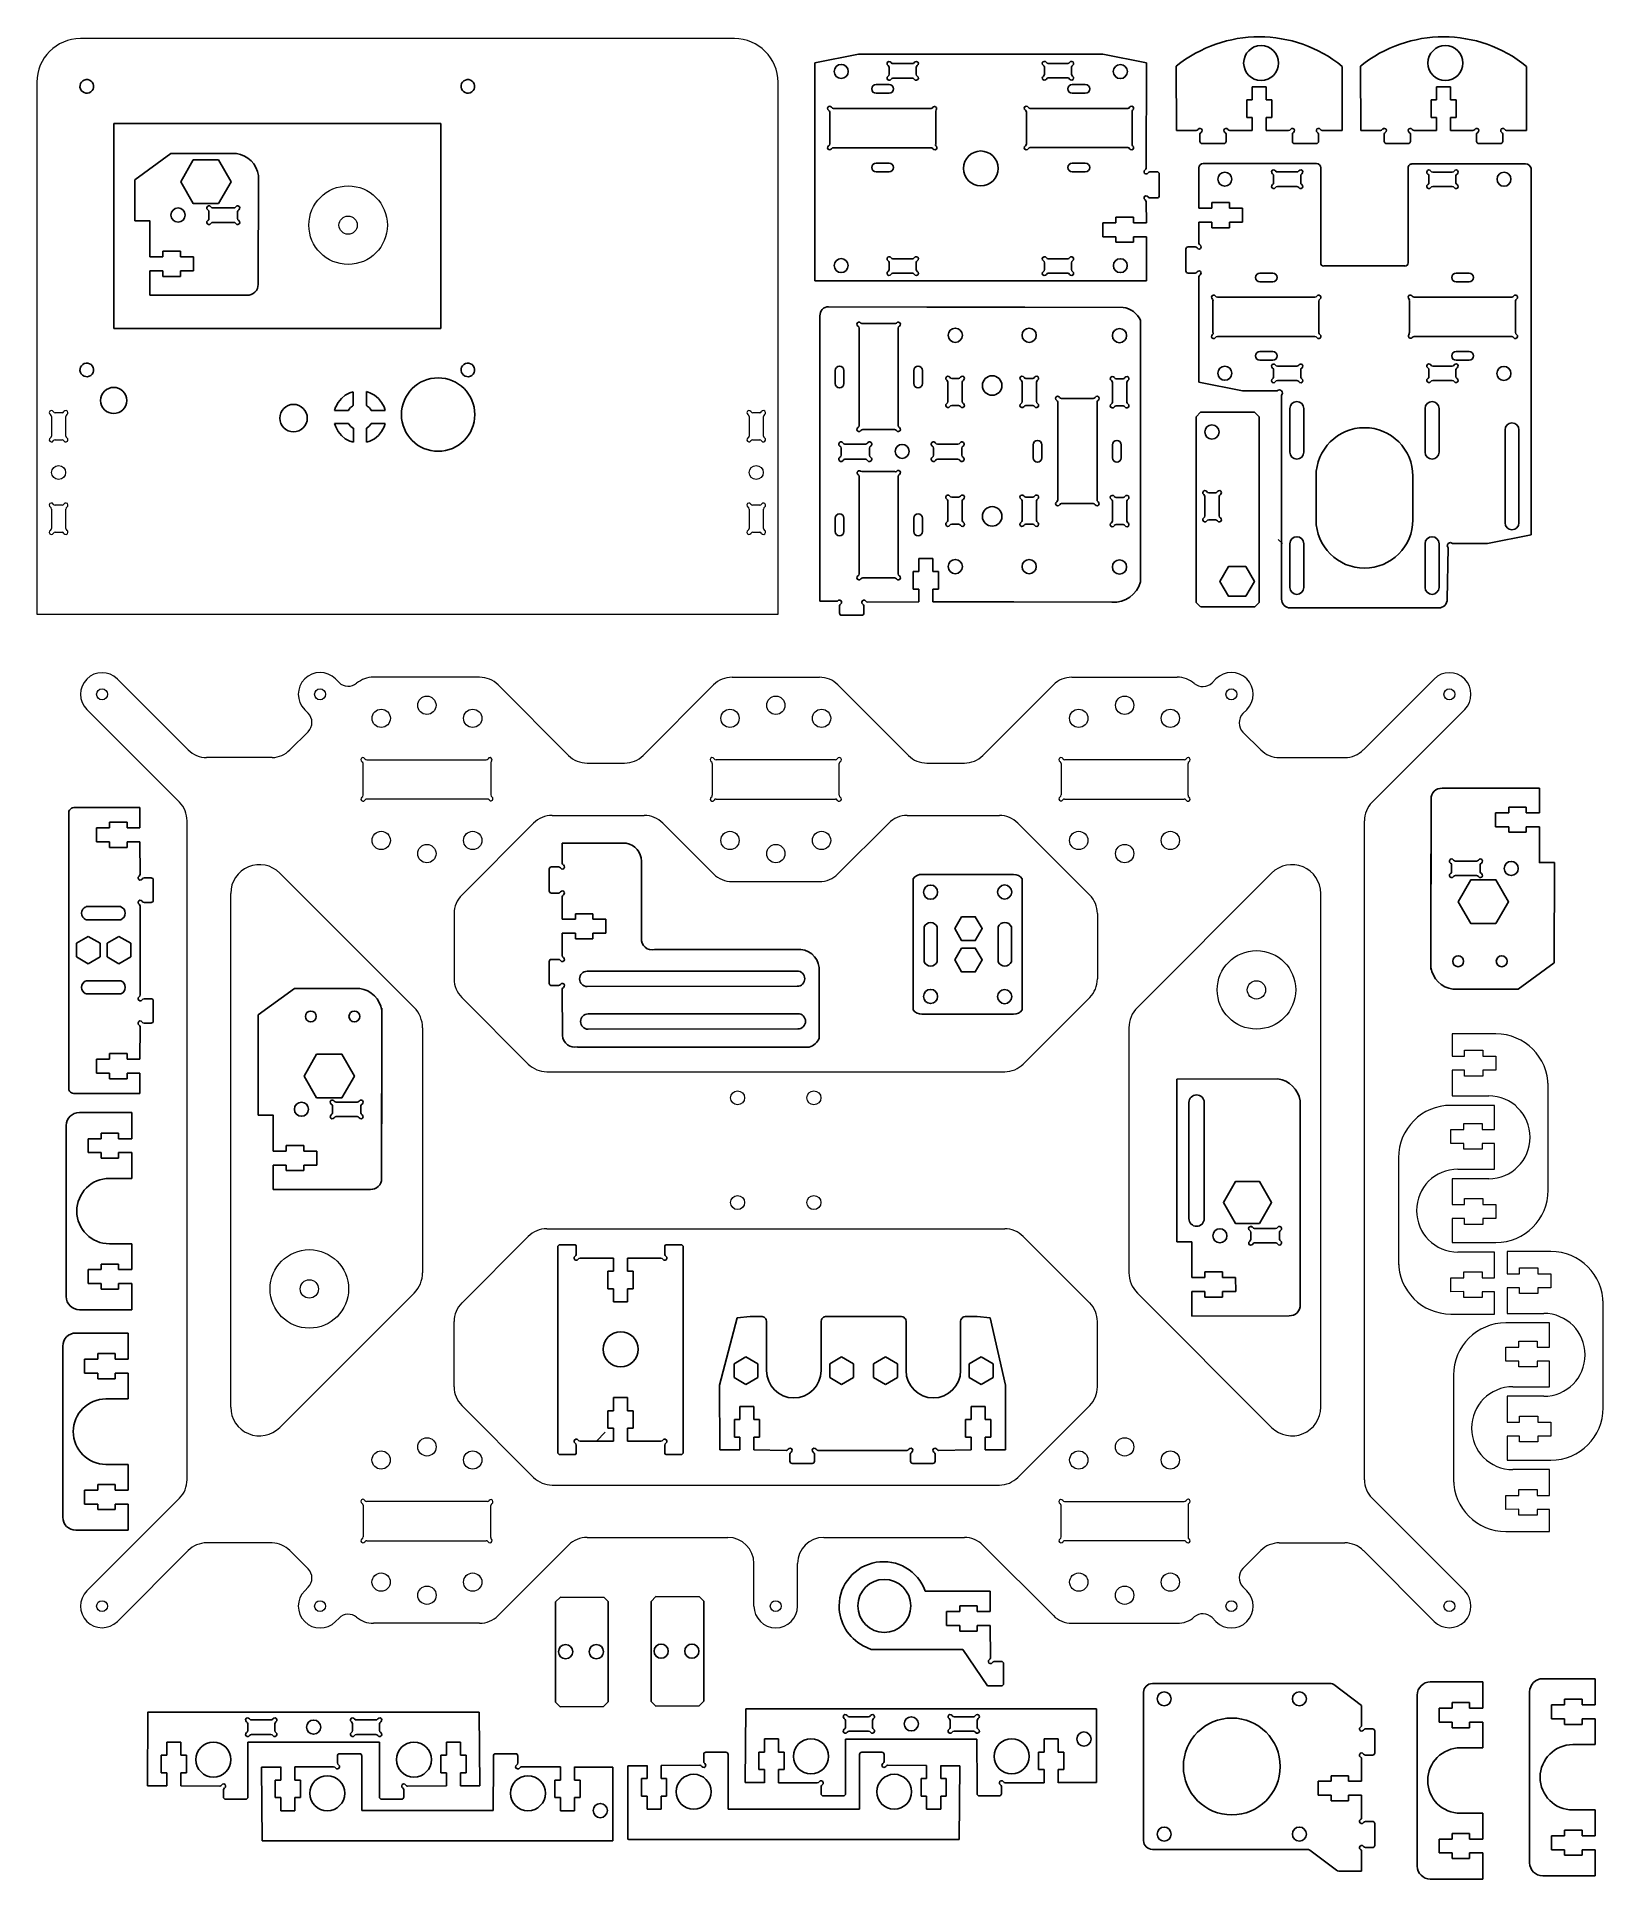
# Model space of a CAD drawing. Header units: millimetres. Extents: x 705 to 1064, y 390 to 812.
import ezdxf

# ---------------------------------------------------------------- set-up
doc = ezdxf.new("R2010")
doc.units = ezdxf.units.MM
doc.header["$PDSIZE"] = -1
doc.layers.add('Layer0', color=7, linetype='Continuous', true_color=0xffffff)
doc.layers.add('WHITE', color=7, linetype='Continuous', true_color=0xffffff)

# ---------------------------------------------------------------- blocks, each defined once
blk = doc.blocks.new('dghjdhy')
at = {"layer": 'WHITE', "linetype": 'Continuous'}
for p, q in [((839.16, 436.97), (839.16, 438.54)), ((840.02, 439.4), (844.49, 439.4)), ((845.36, 438.54), (845.36, 436.97)), ((844.49, 436.1), (840.02, 436.1))]:
    blk.add_line(p, q, dxfattribs=at)
for centre, start, end in [((839.16, 439.4), 30.0002, 240), ((838.66, 438.54), 0, 60), ((840.02, 439.9), 210.0002, 270), ((844.49, 439.9), 270, 330), ((845.36, 439.4), 300.0002, 150), ((845.86, 438.54), 120.0002, 180), ((839.16, 436.1), 120.0002, 330), ((838.66, 436.97), 300.0002, 0), ((840.02, 435.6), 90, 150), ((844.49, 435.6), 30.0002, 90), ((845.36, 436.1), 210.0002, 60), ((845.86, 436.97), 180, 240)]:
    blk.add_arc(centre, 0.5, start, end, dxfattribs=at)
blk = doc.blocks.new('hhtj')
at = {"layer": 'WHITE', "linetype": 'Continuous'}
for p, q in [((817.96, 436.97), (817.96, 438.54)), ((818.82, 439.4), (823.29, 439.4)), ((824.16, 438.54), (824.16, 436.97)), ((823.29, 436.1), (818.82, 436.1))]:
    blk.add_line(p, q, dxfattribs=at)
for centre, start, end in [((817.96, 439.4), 30.0002, 240), ((817.46, 438.54), 0, 60), ((818.82, 439.9), 210.0002, 270), ((823.29, 439.9), 270, 330), ((824.16, 439.4), 300.0002, 150), ((824.66, 438.54), 120.0002, 180), ((817.96, 436.1), 120.0002, 330), ((817.46, 436.97), 300.0002, 0), ((818.82, 435.6), 90, 150), ((823.29, 435.6), 30.0002, 90), ((824.16, 436.1), 210.0002, 60), ((824.66, 436.97), 180, 240)]:
    blk.add_arc(centre, 0.5, start, end, dxfattribs=at)
blk = doc.blocks.new('f')
at = {"linetype": 'ByBlock'}
for p, q in [((395.29, 826.91), (396.8, 829.51)), ((396.8, 829.51), (399.8, 829.51)), ((399.8, 829.51), (401.29, 826.91)), ((395.29, 826.91), (396.8, 824.32)), ((399.8, 824.32), (401.29, 826.91)), ((396.8, 824.32), (399.8, 824.32))]:
    blk.add_line(p, q, dxfattribs=at)
blk = doc.blocks.new('tuerca')
at = {"linetype": 'ByBlock'}
for p, q in [((450.93, 847.83), (453.52, 849.32)), ((456.11, 847.83), (453.52, 849.32)), ((450.93, 844.83), (450.93, 847.83)), ((453.52, 843.32), (450.93, 844.83)), ((453.52, 843.32), (456.11, 844.83)), ((456.11, 844.83), (456.11, 847.83))]:
    blk.add_line(p, q, dxfattribs=at)
blk = doc.blocks.new('tuerca2')
at = {"linetype": 'ByBlock'}
for p, q in [((457.95, 847.83), (460.55, 849.32)), ((463.14, 847.83), (460.55, 849.32)), ((457.95, 844.83), (457.95, 847.83)), ((460.55, 843.32), (457.95, 844.83)), ((460.55, 843.32), (463.14, 844.83)), ((463.14, 844.83), (463.14, 847.83))]:
    blk.add_line(p, q, dxfattribs=at)
blk = doc.blocks.new('h')
at = {"linetype": 'ByBlock'}
for p, q in [((395.29, 804.97), (396.8, 807.56)), ((395.29, 804.97), (396.8, 802.38)), ((396.8, 807.56), (399.8, 807.56)), ((399.8, 807.56), (401.29, 804.97)), ((399.8, 802.38), (401.29, 804.97)), ((396.8, 802.38), (399.8, 802.38))]:
    blk.add_line(p, q, dxfattribs=at)

msp = doc.modelspace()

# ---------------------------------------------------------------- linework, layer by layer
at = {"color": 7, "linetype": 'Continuous', "lineweight": 15}
for p, q in [((864.82, 811.79), (714.82, 811.79)), ((704.82, 801.79), (704.82, 679.85)), ((874.82, 679.85), (874.82, 801.79)), ((708.17, 725.18), (708.17, 720.71)), ((710.6, 726.05), (709.04, 726.05)), ((711.47, 720.71), (711.47, 725.18)), ((868.17, 725.18), (868.17, 720.71)), ((870.61, 726.05), (869.04, 726.05)), ((871.47, 720.71), (871.47, 725.18)), ((709.04, 719.85), (710.6, 719.85)), ((869.04, 719.85), (870.61, 719.85)), ((708.17, 703.98), (708.17, 699.51)), ((710.6, 704.85), (709.04, 704.85)), ((711.47, 699.51), (711.47, 703.98)), ((868.17, 703.98), (868.17, 699.51)), ((870.61, 704.85), (869.04, 704.85)), ((871.47, 699.51), (871.47, 703.98)), ((709.04, 698.65), (710.6, 698.65)), ((869.04, 698.65), (870.61, 698.65)), ((704.82, 679.85), (874.82, 679.85)), ((723.29, 665), (739.53, 648.75)), ((774.13, 664.23), (773.32, 665.03)), ((806.38, 665.42), (782, 665.42)), ((826.79, 647.49), (810.62, 663.67)), ((860.03, 663.67), (843.86, 647.49)), ((864.27, 665.42), (884.3, 665.42)), ((888.55, 663.67), (904.72, 647.49)), ((921.79, 647.49), (937.96, 663.67)), ((942.2, 665.42), (966.38, 665.42)), ((975.25, 665.03), (974.36, 664.13)), ((1025.29, 665), (1009.05, 648.75)), ((737.53, 636.75), (716.29, 658)), ((766.25, 657.96), (767.03, 657.18)), ((981.45, 657.08), (982.32, 657.96)), ((1011.05, 636.75), (1032.29, 658)), ((767.03, 652.94), (762.85, 648.75)), ((981.45, 652.84), (985.53, 648.75)), ((758.8, 647), (743.77, 647)), ((780.5, 646.5), (807.87, 646.5)), ((887.97, 646.5), (860.6, 646.5)), ((967.97, 646.5), (940.6, 646.5)), ((989.77, 647), (1004.8, 647)), ((779.64, 638.36), (779.64, 645.63)), ((808.94, 645.78), (808.94, 638.44)), ((831.03, 645.73), (839.61, 645.73)), ((859.74, 645.63), (859.74, 638.36)), ((888.84, 638.36), (888.84, 645.63)), ((908.96, 645.73), (917.54, 645.73)), ((939.74, 645.63), (939.74, 638.44)), ((968.84, 638.36), (968.84, 645.63)), ((808.12, 637.5), (780.5, 637.5)), ((823.01, 633.73), (844.14, 633.73)), ((860.6, 637.5), (887.97, 637.5)), ((904.44, 633.73), (925.57, 633.73)), ((940.55, 637.5), (967.97, 637.5)), ((739.29, 481.48), (739.29, 632.51)), ((818.76, 631.98), (802.28, 615.49)), ((860.03, 620.33), (848.38, 631.98)), ((888.55, 620.33), (900.2, 631.98)), ((929.81, 631.98), (946.3, 615.49)), ((1009.29, 481.48), (1009.29, 632.51)), ((760.56, 620.53), (791.36, 589.73)), ((864.27, 618.57), (884.3, 618.57)), ((988.02, 620.53), (957.22, 589.73)), ((749.29, 498.13), (749.29, 615.86)), ((999.29, 498.13), (999.29, 615.86)), ((800.52, 611.25), (800.52, 596.25)), ((948.06, 611.25), (948.06, 596.25)), ((817.53, 576.75), (802.28, 592.01)), ((931.05, 576.75), (946.3, 592.01)), ((793.29, 585.06), (793.29, 528.93)), ((955.29, 585.06), (955.29, 528.93)), ((1029.43, 583.66), (1029.43, 578.56)), ((1039.43, 583.66), (1029.43, 583.66)), ((1029.43, 578.56), (1032.23, 578.56)), ((1032.23, 579.91), (1036.43, 579.91)), ((1032.23, 578.56), (1032.23, 579.91)), ((1036.43, 579.91), (1036.43, 578.55)), ((1036.43, 578.55), (1039.43, 578.56)), ((1039.43, 578.56), (1039.43, 575.36)), ((821.77, 575), (926.8, 575)), ((1032.23, 575.36), (1029.43, 575.36)), ((1029.43, 575.36), (1029.43, 569.46)), ((1032.23, 574.01), (1032.23, 575.36)), ((1036.43, 575.36), (1036.43, 574.01)), ((1039.43, 575.36), (1036.43, 575.36)), ((1036.43, 574.01), (1032.23, 574.01)), ((1051.43, 547.83), (1051.43, 572.37)), ((1039.11, 567.29), (1029.11, 567.29)), ((1029.43, 569.46), (1037.8, 569.46)), ((1039.11, 561.76), (1039.11, 567.29)), ((1029.11, 561.76), (1032.11, 561.76)), ((1029.11, 558.56), (1029.11, 561.76)), ((1032.11, 563.11), (1036.31, 563.11)), ((1032.11, 561.76), (1032.11, 563.11)), ((1036.31, 563.11), (1036.31, 561.76)), ((1036.31, 561.76), (1039.11, 561.76)), ((1032.11, 558.56), (1029.11, 558.56)), ((1032.11, 557.21), (1032.11, 558.56)), ((1036.31, 558.56), (1036.31, 557.21)), ((1039.11, 558.56), (1036.31, 558.56)), ((1039.11, 552.66), (1039.11, 558.56)), ((1017.11, 555.29), (1017.11, 530.76)), ((1036.31, 557.21), (1032.11, 557.21)), ((1029.43, 550.46), (1029.43, 544.56)), ((1037.8, 550.46), (1029.43, 550.46)), ((1030.74, 552.66), (1039.11, 552.66)), ((1032.23, 545.91), (1036.43, 545.91)), ((1032.23, 544.56), (1032.23, 545.91)), ((1036.43, 545.91), (1036.43, 544.56)), ((1029.43, 544.56), (1032.23, 544.56)), ((1029.43, 541.36), (1029.43, 535.83)), ((1032.23, 541.36), (1029.43, 541.36)), ((1032.23, 540.01), (1032.23, 541.36)), ((1036.43, 544.56), (1039.43, 544.56)), ((1039.43, 541.36), (1036.43, 541.36)), ((1036.43, 541.36), (1036.43, 540.01)), ((1039.43, 544.56), (1039.43, 541.36)), ((817.53, 537.24), (802.28, 521.98)), ((821.77, 539), (926.8, 539)), ((931.05, 537.24), (946.3, 521.98)), ((1036.43, 540.01), (1032.23, 540.01)), ((1029.43, 535.83), (1039.43, 535.83)), ((1039.11, 533.66), (1030.74, 533.66)), ((1039.11, 527.76), (1039.11, 533.66)), ((1042.05, 533.78), (1042.05, 528.69)), ((1052.05, 533.78), (1042.05, 533.78)), ((1032.11, 529.11), (1036.31, 529.11)), ((1032.11, 527.76), (1032.11, 529.11)), ((1036.31, 529.11), (1036.31, 527.76)), ((1042.05, 528.69), (1044.85, 528.69)), ((1044.85, 530.04), (1049.05, 530.04)), ((1044.85, 528.69), (1044.85, 530.04)), ((1049.05, 530.04), (1049.05, 528.67)), ((1049.05, 528.67), (1052.05, 528.69)), ((1052.05, 528.69), (1052.05, 525.49)), ((760.56, 493.46), (791.36, 524.26)), ((988.02, 493.46), (957.22, 524.26)), ((1029.11, 527.76), (1032.11, 527.76)), ((1029.11, 524.56), (1029.11, 527.76)), ((1032.11, 524.58), (1029.11, 524.56)), ((1032.11, 523.21), (1032.11, 524.58)), ((1036.31, 527.76), (1039.11, 527.76)), ((1036.31, 524.56), (1036.31, 523.21)), ((1039.11, 524.56), (1036.31, 524.56)), ((1039.11, 519.46), (1039.11, 524.56)), ((1044.85, 525.49), (1042.05, 525.49)), ((1042.05, 525.49), (1042.05, 519.59)), ((1044.85, 524.14), (1044.85, 525.49)), ((1049.05, 524.14), (1044.85, 524.14)), ((1049.05, 525.49), (1049.05, 524.14)), ((1052.05, 525.49), (1049.05, 525.49)), ((1029.11, 519.46), (1039.11, 519.46)), ((1036.31, 523.21), (1032.11, 523.21)), ((1042.05, 519.59), (1050.42, 519.59)), ((1064.05, 497.95), (1064.05, 522.49)), ((800.52, 502.74), (800.52, 517.74)), ((948.06, 502.74), (948.06, 517.74)), ((1051.73, 517.42), (1041.73, 517.42)), ((1051.73, 511.88), (1051.73, 517.42)), ((1041.73, 511.88), (1044.73, 511.88)), ((1041.73, 508.68), (1041.73, 511.88)), ((1044.73, 513.23), (1048.93, 513.23)), ((1044.73, 511.88), (1044.73, 513.23)), ((1048.93, 513.23), (1048.93, 511.88)), ((1048.93, 511.88), (1051.73, 511.88)), ((1044.73, 508.68), (1041.73, 508.68)), ((1044.73, 507.33), (1044.73, 508.68)), ((1048.93, 507.33), (1044.73, 507.33)), ((1048.93, 508.68), (1048.93, 507.33)), ((1051.73, 508.68), (1048.93, 508.68)), ((1051.73, 502.78), (1051.73, 508.68)), ((1029.73, 505.42), (1029.73, 480.88)), ((1043.36, 502.78), (1051.73, 502.78)), ((818.76, 482.01), (802.28, 498.5)), ((929.81, 482.01), (946.3, 498.5)), ((1042.05, 500.59), (1042.05, 494.69)), ((1050.42, 500.59), (1042.05, 500.59)), ((1042.05, 494.69), (1044.85, 494.69)), ((1044.85, 496.04), (1049.05, 496.04)), ((1044.85, 494.69), (1044.85, 496.04)), ((1049.05, 496.04), (1049.05, 494.69)), ((1049.05, 494.69), (1052.05, 494.69)), ((1052.05, 494.69), (1052.05, 491.49)), ((1042.05, 491.49), (1042.05, 485.95)), ((1044.85, 491.49), (1042.05, 491.49)), ((1044.85, 490.14), (1044.85, 491.49)), ((1049.05, 490.14), (1044.85, 490.14)), ((1052.05, 491.49), (1049.05, 491.49)), ((1049.05, 491.49), (1049.05, 490.14)), ((1042.05, 485.95), (1052.05, 485.95)), ((1051.73, 483.78), (1043.36, 483.78)), ((1051.73, 477.88), (1051.73, 483.78)), ((737.53, 477.24), (716.29, 456)), ((823.01, 480.26), (925.57, 480.26)), ((1011.05, 477.24), (1032.29, 456)), ((1041.73, 477.88), (1044.73, 477.88)), ((1041.73, 474.68), (1041.73, 477.88)), ((1044.73, 479.23), (1048.93, 479.23)), ((1044.73, 477.88), (1044.73, 479.23)), ((1048.93, 479.23), (1048.93, 477.88)), ((1048.93, 477.88), (1051.73, 477.88)), ((779.64, 475.63), (779.64, 468.36)), ((808.12, 476.5), (780.5, 476.5)), ((808.94, 468.21), (808.94, 475.55)), ((939.74, 468.36), (939.74, 475.55)), ((940.55, 476.5), (967.97, 476.5)), ((968.84, 475.63), (968.84, 468.36)), ((1044.73, 474.7), (1041.73, 474.68)), ((1044.73, 473.33), (1044.73, 474.7)), ((1048.93, 473.33), (1044.73, 473.33)), ((1048.93, 474.68), (1048.93, 473.33)), ((1051.73, 474.68), (1048.93, 474.68)), ((1051.73, 469.59), (1051.73, 474.68)), ((1041.73, 469.59), (1051.73, 469.59)), ((723.29, 449), (739.53, 465.24)), ((758.8, 467), (743.77, 467)), ((767.03, 461.05), (762.85, 465.24)), ((780.5, 467.5), (807.87, 467.5)), ((826.79, 466.5), (810.62, 450.33)), ((831.03, 468.26), (863.29, 468.26)), ((885.29, 468.26), (917.54, 468.26)), ((921.79, 466.5), (937.96, 450.33)), ((967.97, 467.5), (940.6, 467.5)), ((981.45, 461.15), (985.53, 465.24)), ((989.77, 467), (1004.8, 467)), ((1025.29, 449), (1009.05, 465.24)), ((869.29, 452.5), (869.29, 462.26)), ((879.29, 452.5), (879.29, 462.26)), ((767.03, 456.81), (766.25, 456.03)), ((982.32, 456.03), (981.45, 456.91)), ((773.32, 448.96), (774.13, 449.77)), ((806.38, 448.57), (782, 448.57)), ((942.2, 448.57), (966.38, 448.57)), ((974.36, 449.86), (975.25, 448.96))]:
    msp.add_line(p, q, dxfattribs=at)
for p, q in [((883.29, 806.27), (893.29, 808.27)), ((883.29, 806.27), (893.29, 808.27)), ((901.29, 808.27), (893.29, 808.27)), ((901.29, 808.27), (893.29, 808.27)), ((901.29, 808.27), (949.29, 808.27)), ((901.29, 808.27), (949.29, 808.27)), ((959.29, 806.27), (949.29, 808.27)), ((959.29, 806.27), (949.29, 808.27)), ((883.29, 806.27), (883.29, 756.27)), ((883.29, 806.27), (883.29, 756.27)), ((966.17, 790.73), (966.15, 805.48)), ((966.17, 790.73), (966.15, 805.48)), ((1004.17, 790.73), (1004.22, 805.44)), ((1004.17, 790.73), (1004.22, 805.44)), ((1008.44, 790.73), (1008.42, 805.48)), ((1008.44, 790.73), (1008.42, 805.48)), ((1046.44, 790.73), (1046.48, 805.44)), ((1046.44, 790.73), (1046.48, 805.44)), ((900.29, 801.27), (897.29, 801.27)), ((900.29, 801.27), (897.29, 801.27)), ((900.29, 799.27), (897.29, 799.27)), ((900.29, 799.27), (897.29, 799.27)), ((942.29, 801.27), (945.29, 801.27)), ((942.29, 801.27), (945.29, 801.27)), ((942.29, 799.27), (945.29, 799.27)), ((942.29, 799.27), (945.29, 799.27)), ((727.32, 779.43), (735.59, 785.46)), ((727.32, 779.43), (735.59, 785.46)), ((750.59, 785.46), (735.59, 785.46)), ((750.59, 785.46), (735.59, 785.46)), ((900.29, 783.27), (897.29, 783.27)), ((900.29, 783.27), (897.29, 783.27)), ((900.29, 781.27), (897.29, 781.27)), ((900.29, 781.27), (897.29, 781.27)), ((942.29, 783.27), (945.29, 783.27)), ((942.29, 783.27), (945.29, 783.27)), ((942.29, 781.27), (945.29, 781.27)), ((942.29, 781.27), (945.29, 781.27)), ((755.58, 755.47), (755.63, 780.42)), ((755.58, 755.47), (755.63, 780.42)), ((974.3, 772.93), (971.29, 772.93)), ((974.3, 772.93), (971.29, 772.93)), ((956.3, 769.61), (959.31, 769.61)), ((956.3, 769.61), (959.31, 769.61)), ((974.3, 769.71), (971.29, 769.71)), ((974.3, 769.71), (971.29, 769.71)), ((956.3, 766.4), (959.31, 766.4)), ((956.3, 766.4), (959.31, 766.4)), ((733.74, 761.79), (730.74, 761.79)), ((733.74, 761.79), (730.74, 761.79)), ((733.74, 758.57), (730.74, 758.57)), ((733.74, 758.57), (730.74, 758.57)), ((883.29, 756.27), (959.29, 756.27)), ((883.29, 756.27), (959.29, 756.27)), ((988.31, 758.06), (985.31, 758.06)), ((988.31, 758.06), (985.31, 758.06)), ((988.31, 756.06), (985.31, 756.06)), ((988.31, 756.06), (985.31, 756.06)), ((1030.31, 758.06), (1033.31, 758.06)), ((1030.31, 758.06), (1033.31, 758.06)), ((1030.31, 756.06), (1033.31, 756.06)), ((1030.31, 756.06), (1033.31, 756.06)), ((730.73, 752.97), (753.02, 752.98)), ((730.73, 752.97), (753.02, 752.98)), ((988.31, 740.06), (985.31, 740.06)), ((988.31, 740.06), (985.31, 740.06)), ((1030.31, 740.06), (1033.31, 740.06)), ((1030.31, 740.06), (1033.31, 740.06)), ((887.93, 732.74), (887.93, 735.74)), ((889.93, 732.74), (889.93, 735.74)), ((905.93, 732.74), (905.93, 735.74)), ((907.93, 732.74), (907.93, 735.74)), ((988.31, 738.06), (985.31, 738.06)), ((988.31, 738.06), (985.31, 738.06)), ((1030.31, 738.06), (1033.31, 738.06)), ((1030.31, 738.06), (1033.31, 738.06)), ((971.31, 733.06), (981.31, 731.06)), ((971.31, 733.06), (981.31, 731.06)), ((989.31, 731.06), (981.31, 731.06)), ((989.31, 731.06), (981.31, 731.06)), ((970.69, 725.08), (971.74, 726.14)), ((970.69, 725.08), (971.74, 726.14)), ((984.11, 726.14), (971.74, 726.14)), ((984.11, 726.14), (971.74, 726.14)), ((985.16, 725.08), (984.11, 726.14)), ((985.16, 725.08), (984.11, 726.14)), ((933.31, 718.71), (933.31, 715.71)), ((935.31, 718.71), (935.31, 715.71)), ((951.52, 718.71), (951.52, 715.71)), ((953.52, 718.71), (953.52, 715.71)), ((887.93, 701.85), (887.93, 698.85)), ((889.93, 701.85), (889.93, 698.85)), ((905.93, 701.85), (905.93, 698.85)), ((907.93, 701.85), (907.93, 698.85)), ((989.5, 697), (990.53, 696.05)), ((989.5, 697), (990.53, 696.05)), ((1047.52, 698.06), (1037.52, 696.06)), ((1047.52, 698.06), (1037.52, 696.06)), ((1029.52, 696.06), (1037.52, 696.06)), ((1029.52, 696.06), (1037.52, 696.06)), ((907.12, 685.63), (907.12, 682.68)), ((910.34, 685.63), (910.34, 682.68)), ((895.37, 682.61), (907.12, 682.68)), ((910.34, 682.68), (928.86, 682.68)), ((971.72, 681.59), (970.69, 682.54)), ((971.72, 681.59), (970.69, 682.54)), ((971.78, 681.57), (984.13, 681.59)), ((971.78, 681.57), (984.13, 681.59)), ((984.13, 681.59), (985.16, 682.54)), ((984.13, 681.59), (985.16, 682.54)), ((1049.44, 639.98), (1027.14, 639.97)), ((1049.44, 639.98), (1027.14, 639.97)), ((712.14, 634.12), (712.14, 571.42)), ((712.14, 634.12), (712.14, 571.42)), ((728.45, 635.53), (713.59, 635.55)), ((728.45, 635.53), (713.59, 635.55)), ((728.45, 635.53), (728.47, 630.88)), ((728.45, 635.53), (728.47, 630.88)), ((1024.59, 637.48), (1024.54, 612.52)), ((1024.59, 637.48), (1024.54, 598.42)), ((1046.43, 634.37), (1049.43, 634.37)), ((1046.43, 634.37), (1049.43, 634.37)), ((725.51, 630.88), (728.47, 630.88)), ((725.51, 630.88), (728.47, 630.88)), ((1046.43, 631.16), (1049.43, 631.16)), ((1046.43, 631.16), (1049.43, 631.16)), ((725.51, 627.66), (728.47, 627.66)), ((725.51, 627.66), (728.47, 627.66)), ((843.47, 623.23), (843.47, 605.58)), ((843.47, 623.23), (843.47, 605.58)), ((880.04, 603.03), (846.52, 603.03)), ((880.04, 603.03), (846.52, 603.03)), ((1052.84, 599.93), (1044.58, 593.9)), ((1052.84, 599.93), (1044.58, 593.9)), ((884.24, 597.94), (884.22, 582.71)), ((884.24, 597.94), (884.22, 582.71)), ((755.62, 588.05), (763.88, 594.08)), ((755.62, 588.05), (763.88, 594.08)), ((778.88, 594.08), (763.88, 594.08)), ((778.88, 594.08), (763.88, 594.08)), ((1029.58, 593.9), (1044.58, 593.9)), ((1029.58, 593.9), (1044.58, 593.9)), ((783.87, 550.5), (783.92, 589.56)), ((828.84, 580.66), (881.96, 580.66)), ((828.84, 580.66), (881.96, 580.66)), ((725.51, 577.88), (728.47, 577.88)), ((725.51, 577.88), (728.47, 577.88)), ((725.51, 574.66), (728.47, 574.66)), ((725.51, 574.66), (728.47, 574.66)), ((728.45, 570.01), (728.47, 574.66)), ((728.45, 570.01), (728.47, 574.66)), ((783.87, 550.5), (783.92, 575.45)), ((989.47, 573.37), (966.25, 573.32)), ((989.47, 573.37), (966.25, 573.32)), ((728.45, 570.01), (713.59, 569.99)), ((728.45, 570.01), (713.59, 569.99)), ((994.58, 521.57), (994.53, 568.35)), ((994.58, 521.57), (994.53, 568.35)), ((762.04, 556.82), (759.03, 556.82)), ((762.04, 556.82), (759.03, 556.82)), ((762.04, 553.6), (759.03, 553.6)), ((762.04, 553.6), (759.03, 553.6)), ((759.03, 548), (781.32, 548.01)), ((759.03, 548), (781.32, 548.01)), ((824.29, 534.81), (824.29, 487.73)), ((824.29, 534.81), (824.29, 487.73)), ((824.8, 535.33), (828.05, 535.33)), ((824.8, 535.33), (828.05, 535.33)), ((828.54, 534.83), (828.54, 533.12)), ((828.54, 534.83), (828.54, 533.12)), ((837.06, 532.24), (829.4, 532.26)), ((837.06, 532.24), (829.4, 532.26)), ((837.06, 529.28), (837.06, 532.24)), ((837.06, 529.28), (837.06, 532.24)), ((840.31, 532.24), (847.97, 532.26)), ((840.31, 532.24), (847.97, 532.26)), ((840.31, 529.28), (840.31, 532.24)), ((840.31, 529.28), (840.31, 532.24)), ((848.83, 534.83), (848.83, 533.12)), ((848.83, 534.83), (848.83, 533.12)), ((852.57, 535.33), (849.32, 535.33)), ((852.57, 535.33), (849.32, 535.33)), ((853.08, 534.81), (853.08, 487.73)), ((853.08, 534.81), (853.08, 487.73)), ((972.72, 527.81), (969.71, 527.8)), ((972.72, 527.81), (969.71, 527.8)), ((972.73, 524.59), (969.73, 524.58)), ((972.73, 524.59), (969.73, 524.58)), ((861.41, 503.17), (865.43, 518.56)), ((865.43, 518.56), (868.39, 518.89)), ((900.39, 518.89), (888.48, 518.89)), ((923.43, 518.56), (920.48, 518.89)), ((926.97, 503.17), (923.43, 518.56)), ((992.04, 519.07), (969.75, 518.98)), ((992.04, 519.07), (969.75, 518.98)), ((861.43, 488.31), (861.41, 503.17)), ((926.95, 488.31), (926.97, 503.17)), ((837.06, 490.32), (829.4, 490.3)), ((837.06, 490.32), (829.4, 490.3)), ((837.06, 493.27), (837.06, 490.32)), ((837.06, 493.27), (837.06, 490.32)), ((840.31, 493.27), (840.31, 490.32)), ((840.31, 493.27), (840.31, 490.32)), ((840.31, 490.32), (847.97, 490.3)), ((840.31, 490.32), (847.97, 490.3)), ((866.08, 491.24), (866.08, 488.29)), ((869.3, 491.24), (869.3, 488.29)), ((919.08, 491.24), (919.08, 488.29)), ((922.3, 491.24), (922.3, 488.29)), ((824.8, 487.23), (828.05, 487.23)), ((824.8, 487.23), (828.05, 487.23)), ((828.54, 487.73), (828.54, 489.43)), ((828.54, 487.73), (828.54, 489.43)), ((848.83, 487.73), (848.83, 489.43)), ((848.83, 487.73), (848.83, 489.43)), ((852.57, 487.23), (849.32, 487.23)), ((852.57, 487.23), (849.32, 487.23)), ((861.43, 488.31), (866.08, 488.29)), ((926.95, 488.31), (922.3, 488.29)), ((823.8, 453.47), (824.89, 454.55)), ((823.8, 453.47), (824.89, 454.55)), ((824.89, 454.55), (834.91, 454.5)), ((824.89, 454.55), (834.91, 454.5)), ((834.91, 454.5), (835.87, 453.54)), ((834.91, 454.5), (835.87, 453.54)), ((845.71, 453.59), (846.8, 454.67)), ((845.71, 453.59), (846.8, 454.67)), ((846.8, 454.67), (856.82, 454.62)), ((846.8, 454.67), (856.82, 454.62)), ((856.82, 454.62), (857.78, 453.66)), ((856.82, 454.62), (857.78, 453.66)), ((923.44, 455.93), (908.58, 455.95)), ((923.44, 455.93), (923.46, 451.28)), ((920.51, 451.28), (923.46, 451.28)), ((920.51, 448.06), (923.46, 448.06)), ((894.31, 443.42), (896.19, 442.55)), ((896.19, 442.55), (917.19, 442.55)), ((917.19, 442.55), (922.89, 434.25)), ((924.4, 434.22), (922.89, 434.25)), ((730.38, 428.22), (806.24, 428.22)), ((730.38, 428.22), (806.24, 428.22)), ((824.86, 429.43), (823.8, 430.49)), ((824.86, 429.43), (823.8, 430.49)), ((834.81, 429.53), (824.86, 429.43)), ((834.81, 429.53), (824.86, 429.43)), ((835.87, 430.58), (834.81, 429.53)), ((835.87, 430.58), (834.81, 429.53)), ((846.77, 429.55), (845.71, 430.61)), ((846.77, 429.55), (845.71, 430.61)), ((856.72, 429.65), (846.77, 429.55)), ((856.72, 429.65), (846.77, 429.55)), ((857.78, 430.7), (856.72, 429.65)), ((857.78, 430.7), (856.72, 429.65)), ((867.44, 428.97), (947.87, 428.96)), ((867.44, 428.97), (947.87, 428.96)), ((947.87, 428.96), (947.88, 412.1)), ((947.87, 428.96), (947.88, 412.1)), ((753.24, 421.28), (753.22, 410.38)), ((753.24, 421.28), (753.22, 410.38)), ((783.38, 421.28), (783.4, 410.38)), ((783.38, 421.28), (783.4, 410.38)), ((890.31, 422.03), (890.29, 411.12)), ((890.31, 422.03), (890.29, 411.12)), ((920.44, 422.03), (920.46, 411.12)), ((920.44, 422.03), (920.46, 411.12)), ((734.64, 414.29), (734.64, 411.29)), ((734.64, 414.29), (734.64, 411.29)), ((737.85, 414.29), (737.85, 411.29)), ((737.85, 414.29), (737.85, 411.29)), ((760.77, 415.59), (756.35, 415.58)), ((760.77, 415.59), (756.35, 415.58)), ((760.77, 412.63), (760.77, 415.64)), ((760.77, 412.63), (760.77, 415.64)), ((763.99, 412.63), (763.99, 415.64)), ((763.99, 412.63), (763.99, 415.64)), ((779.38, 405.64), (779.36, 416.55)), ((779.38, 405.64), (779.36, 416.55)), ((798.77, 414.29), (798.77, 411.29)), ((798.77, 414.29), (798.77, 411.29)), ((801.98, 414.29), (801.98, 411.29)), ((801.98, 414.29), (801.98, 411.29)), ((809.51, 405.64), (809.53, 416.55)), ((809.51, 405.64), (809.53, 416.55)), ((824.9, 412.63), (824.9, 415.64)), ((824.9, 412.63), (824.9, 415.64)), ((828.12, 412.63), (828.12, 415.64)), ((828.12, 412.63), (828.12, 415.64)), ((828.12, 415.59), (836.96, 415.57)), ((828.12, 415.59), (836.96, 415.57)), ((836.94, 398.71), (836.96, 415.57)), ((836.94, 398.71), (836.96, 415.57)), ((844.77, 415.93), (840.35, 415.92)), ((844.77, 415.93), (840.35, 415.92)), ((844.77, 412.97), (844.77, 415.98)), ((844.77, 412.97), (844.77, 415.98)), ((847.99, 412.97), (847.99, 415.98)), ((847.99, 412.97), (847.99, 415.98)), ((863.38, 405.98), (863.35, 416.89)), ((863.38, 405.98), (863.35, 416.89)), ((871.7, 415.04), (871.7, 412.03)), ((871.7, 415.04), (871.7, 412.03)), ((874.92, 415.04), (874.92, 412.03)), ((874.92, 415.04), (874.92, 412.03)), ((893.51, 405.98), (893.53, 416.89)), ((893.51, 405.98), (893.53, 416.89)), ((908.9, 412.97), (908.9, 415.98)), ((908.9, 412.97), (908.9, 415.98)), ((912.12, 412.97), (912.12, 415.98)), ((912.12, 412.97), (912.12, 415.98)), ((912.12, 415.93), (916.54, 415.92)), ((912.12, 415.93), (916.54, 415.92)), ((935.83, 415.04), (935.83, 412.03)), ((935.83, 415.04), (935.83, 412.03)), ((939.05, 415.04), (939.05, 412.03)), ((939.05, 415.04), (939.05, 412.03)), ((734.64, 411.33), (730.22, 411.34)), ((734.64, 411.33), (730.22, 411.34)), ((801.98, 411.33), (806.4, 411.34)), ((801.98, 411.33), (806.4, 411.34)), ((871.7, 412.08), (867.28, 412.09)), ((871.7, 412.08), (867.28, 412.09)), ((939.05, 412.08), (947.88, 412.1)), ((939.05, 412.08), (947.88, 412.1)), ((756.51, 398.7), (836.94, 398.71)), ((756.51, 398.7), (836.94, 398.71)), ((840.51, 399.04), (916.38, 399.04)), ((840.51, 399.04), (916.38, 399.04))]:
    msp.add_line(p, q)
at = {"linetype": 'ByBlock'}
for p, q in [((1047.52, 698.06), (1047.52, 782.08)), ((1047.52, 698.06), (1047.52, 782.08)), ((992.21, 727.02), (992.21, 717.02)), ((992.21, 727.02), (992.21, 717.02)), ((995.41, 727.02), (995.41, 717.02)), ((995.41, 727.02), (995.41, 717.02)), ((1023.21, 727.02), (1023.21, 717.02)), ((1023.21, 727.02), (1023.21, 717.02)), ((1026.41, 727.02), (1026.41, 717.02)), ((1026.41, 727.02), (1026.41, 717.02)), ((970.69, 725.08), (970.69, 682.54)), ((970.69, 725.08), (970.69, 682.54)), ((985.16, 725.08), (985.16, 682.54)), ((985.16, 725.08), (985.16, 682.54)), ((1041.54, 722.12), (1041.54, 700.83)), ((1041.54, 722.12), (1041.54, 700.83)), ((1044.74, 700.83), (1044.74, 722.12)), ((1044.74, 700.83), (1044.74, 722.12)), ((998.21, 711.52), (998.21, 701.52)), ((998.21, 711.52), (998.21, 701.52)), ((1020.41, 711.52), (1020.41, 701.52)), ((1020.41, 711.52), (1020.41, 701.52)), ((992.21, 686.02), (992.21, 696.03)), ((992.21, 686.02), (992.21, 696.03)), ((995.41, 686.02), (995.41, 696.03)), ((995.41, 686.02), (995.41, 696.03)), ((1023.21, 686.02), (1023.21, 696.03)), ((1023.21, 686.02), (1023.21, 696.03)), ((1026.41, 686.02), (1026.41, 696.03)), ((1026.41, 686.02), (1026.41, 696.03)), ((888.48, 682.86), (884.43, 682.85)), ((831.06, 598.02), (879.18, 598.07)), ((831.06, 598.02), (879.18, 598.07)), ((879.18, 594.57), (831.06, 594.52)), ((879.18, 594.57), (831.06, 594.52)), ((831.27, 588.25), (879.38, 588.3)), ((831.27, 588.25), (879.38, 588.3)), ((879.38, 584.8), (831.27, 584.75)), ((879.38, 584.8), (831.27, 584.75)), ((969.06, 552.32), (969.06, 567.94)), ((969.06, 552.32), (969.06, 567.94)), ((972.56, 567.94), (972.56, 552.32)), ((972.56, 567.94), (972.56, 552.32)), ((711.58, 559.65), (711.58, 562.65)), ((711.58, 559.65), (711.58, 562.65)), ((726.59, 565.65), (726.59, 562.65)), ((726.59, 565.65), (726.59, 562.65)), ((969.06, 541.32), (969.06, 556.94)), ((969.06, 541.32), (969.06, 556.94)), ((972.56, 556.94), (972.56, 541.32)), ((972.56, 556.94), (972.56, 541.32)), ((711.58, 523.45), (711.58, 526.45)), ((711.58, 523.45), (711.58, 526.45)), ((726.59, 520.45), (726.59, 523.45)), ((726.59, 520.45), (726.59, 523.45)), ((868.39, 518.89), (870.89, 518.89)), ((872.18, 506.48), (872.18, 517.58)), ((884.68, 506.48), (884.68, 517.58)), ((888.48, 518.89), (885.98, 518.89)), ((900.39, 518.89), (902.89, 518.89)), ((904.18, 506.48), (904.18, 517.58)), ((916.68, 506.48), (916.68, 517.58)), ((920.48, 518.89), (917.98, 518.89)), ((710.77, 509.1), (710.77, 512.1)), ((710.77, 509.1), (710.77, 512.1)), ((725.78, 515.1), (725.78, 512.1)), ((725.78, 515.1), (725.78, 512.1)), ((710.77, 472.9), (710.77, 475.9)), ((710.77, 472.9), (710.77, 475.9)), ((725.78, 469.9), (725.78, 472.9)), ((725.78, 469.9), (725.78, 472.9)), ((1036.42, 435.12), (1036.42, 432.12)), ((1036.42, 435.12), (1036.42, 432.12)), ((1062.2, 435.87), (1062.2, 432.87)), ((1062.2, 435.87), (1062.2, 432.87)), ((1002.29, 434.55), (1008.66, 429.75)), ((1021.41, 429.12), (1021.41, 432.12)), ((1021.41, 429.12), (1021.41, 432.12)), ((1047.19, 429.87), (1047.19, 432.87)), ((1047.19, 429.87), (1047.19, 432.87)), ((996.75, 396.55), (1002.86, 391.95)), ((1021.41, 392.92), (1021.41, 395.92)), ((1021.41, 392.92), (1021.41, 395.92)), ((1036.42, 389.92), (1036.42, 392.92)), ((1036.42, 389.92), (1036.42, 392.92)), ((1047.19, 393.67), (1047.19, 396.67)), ((1047.19, 393.67), (1047.19, 396.67)), ((1062.2, 390.67), (1062.2, 393.67)), ((1062.2, 390.67), (1062.2, 393.67))]:
    msp.add_line(p, q, dxfattribs=at)
for points in [[(959.25, 782.13), (959.29, 806.27)], [(959.25, 782.13), (959.29, 806.27)], [(971.31, 782.16), (971.29, 772.93)], [(971.31, 782.16), (971.29, 772.93)], [(998.29, 783.2), (972.34, 783.2)], [(998.29, 783.2), (972.34, 783.2)], [(999.29, 782.18), (999.29, 760.38)], [(999.29, 782.18), (999.29, 760.38)], [(1019.31, 782.19), (1019.31, 760.38)], [(1019.31, 782.19), (1019.31, 760.38)], [(1046.25, 783.06), (1020.19, 783.06)], [(1046.25, 783.06), (1020.19, 783.06)], [(727.31, 770), (727.32, 779.43)], [(727.31, 770), (727.32, 779.43)], [(959.31, 769.61), (959.25, 774.4)], [(959.31, 769.61), (959.25, 774.4)], [(730.74, 761.79), (730.74, 770), (727.31, 770)], [(730.74, 761.79), (730.74, 770), (727.31, 770)], [(971.29, 769.71), (971.35, 764.93)], [(971.29, 769.71), (971.35, 764.93)], [(959.29, 756.27), (959.31, 766.4)], [(959.29, 756.27), (959.31, 766.4)], [(730.74, 758.57), (730.73, 752.97)], [(730.74, 758.57), (730.73, 752.97)], [(971.35, 757.2), (971.31, 733.06)], [(971.35, 757.2), (971.31, 733.06)], [(1018.56, 759.68), (999.99, 759.68)], [(1018.56, 759.68), (999.99, 759.68)], [(884.42, 748.24), (884.43, 682.85)], [(931.44, 750.24), (886.42, 750.32)], [(953.95, 750.2), (908.93, 750.28)], [(957.95, 747.24), (957.95, 717.24)], [(957.95, 732.24), (957.95, 702.24)], [(957.95, 717.24), (957.95, 687.24)], [(951.37, 682.64), (910.34, 682.68)], [(894.01, 679.61), (889.42, 679.61)], [(1049.43, 634.37), (1049.44, 639.98)], [(1049.43, 634.37), (1049.44, 639.98)], [(1049.43, 631.16), (1049.43, 622.95), (1052.86, 622.95)], [(1049.43, 631.16), (1049.43, 622.95), (1052.86, 622.95)], [(728.47, 627.66), (728.54, 620.28)], [(728.47, 627.66), (728.54, 620.28)], [(1052.86, 622.95), (1052.84, 599.93)], [(1052.86, 622.95), (1052.84, 599.93)], [(731.54, 618.91), (731.54, 614.32)], [(731.54, 618.91), (731.54, 614.32)], [(907.82, 620.2), (928.82, 620.2)], [(907.82, 620.2), (928.82, 620.2)], [(930.82, 619.2), (930.82, 589.2)], [(930.82, 619.2), (930.82, 589.2)], [(724.1, 612.83), (716.1, 612.83)], [(724.1, 612.83), (716.1, 612.83)], [(728.54, 612.95), (728.54, 602.75)], [(728.54, 612.95), (728.54, 602.75)], [(724.1, 609.83), (716.1, 609.83)], [(724.1, 609.83), (716.1, 609.83)], [(908.32, 600.2), (908.32, 608.2)], [(908.32, 600.2), (908.32, 608.2)], [(911.32, 600.2), (911.32, 608.2)], [(911.32, 600.2), (911.32, 608.2)], [(925.32, 600.2), (925.32, 608.2)], [(925.32, 600.2), (925.32, 608.2)], [(928.32, 600.2), (928.32, 608.2)], [(928.32, 600.2), (928.32, 608.2)], [(728.54, 592.59), (728.54, 602.79)], [(728.54, 592.59), (728.54, 602.79)], [(724.1, 595.83), (716.1, 595.83)], [(724.1, 595.83), (716.1, 595.83)], [(724.1, 592.83), (716.1, 592.83)], [(724.1, 592.83), (716.1, 592.83)], [(731.54, 586.63), (731.54, 591.22)], [(731.54, 586.63), (731.54, 591.22)], [(755.61, 565.03), (755.62, 588.05)], [(755.61, 565.03), (755.62, 588.05)], [(907.82, 588.2), (928.82, 588.2)], [(907.82, 588.2), (928.82, 588.2)], [(728.47, 577.88), (728.54, 585.26)], [(728.47, 577.88), (728.54, 585.26)], [(966.27, 535.99), (966.25, 573.32)], [(966.27, 535.99), (966.25, 573.32)], [(759.03, 556.82), (759.03, 565.03), (755.61, 565.03)], [(759.03, 556.82), (759.03, 565.03), (755.61, 565.03)], [(759.03, 553.6), (759.03, 548)], [(759.03, 553.6), (759.03, 548)], [(969.71, 527.8), (969.68, 536), (966.27, 535.99)], [(969.71, 527.8), (969.68, 536), (966.27, 535.99)], [(969.73, 524.58), (969.75, 518.98)], [(969.73, 524.58), (969.75, 518.98)], [(869.3, 488.29), (876.68, 488.21)], [(884.01, 488.21), (894.21, 488.21)], [(904.37, 488.21), (894.17, 488.21)], [(919.08, 488.29), (911.7, 488.21)], [(878.05, 485.21), (882.64, 485.21)], [(910.33, 485.21), (905.74, 485.21)], [(823.8, 430.49), (823.8, 453.47)], [(823.8, 430.49), (823.8, 453.47)], [(835.87, 430.58), (835.87, 453.54)], [(835.87, 430.58), (835.87, 453.54)], [(845.71, 430.61), (845.71, 453.59)], [(845.71, 430.61), (845.71, 453.59)], [(857.78, 430.7), (857.78, 453.66)], [(857.78, 430.7), (857.78, 453.66)], [(923.46, 448.06), (923.54, 440.68)], [(926.54, 439.31), (926.53, 434.73)], [(730.26, 428.11), (730.22, 411.34)], [(730.26, 428.11), (730.22, 411.34)], [(806.24, 428.22), (806.4, 411.34)], [(806.24, 428.22), (806.4, 411.34)], [(867.44, 428.97), (867.28, 412.09)], [(867.44, 428.97), (867.28, 412.09)], [(753.24, 421.28), (783.38, 421.28)], [(753.24, 421.28), (783.38, 421.28)], [(774.26, 418.68), (778.85, 418.68)], [(774.26, 418.68), (778.85, 418.68)], [(814.63, 418.68), (810.04, 418.68)], [(814.63, 418.68), (810.04, 418.68)], [(858.26, 419.02), (862.85, 419.02)], [(858.26, 419.02), (862.85, 419.02)], [(890.31, 422.03), (920.44, 422.03)], [(890.31, 422.03), (920.44, 422.03)], [(898.63, 419.02), (894.04, 419.02)], [(898.63, 419.02), (894.04, 419.02)], [(756.51, 398.7), (756.35, 415.58)], [(756.51, 398.7), (756.35, 415.58)], [(772.89, 415.68), (763.99, 415.64)], [(772.89, 415.68), (763.99, 415.64)], [(816, 415.68), (824.9, 415.64)], [(816, 415.68), (824.9, 415.64)], [(840.39, 399.16), (840.35, 415.92)], [(840.39, 399.16), (840.35, 415.92)], [(856.89, 416.02), (847.99, 415.98)], [(856.89, 416.02), (847.99, 415.98)], [(899.99, 416.02), (908.9, 415.98)], [(899.99, 416.02), (908.9, 415.98)], [(916.38, 399.04), (916.54, 415.92)], [(916.38, 399.04), (916.54, 415.92)], [(746.76, 411.24), (737.85, 411.29)], [(746.76, 411.24), (737.85, 411.29)], [(789.86, 411.24), (798.77, 411.29)], [(789.86, 411.24), (798.77, 411.29)], [(883.82, 411.99), (874.92, 412.03)], [(883.82, 411.99), (874.92, 412.03)], [(926.92, 411.99), (935.83, 412.03)], [(926.92, 411.99), (935.83, 412.03)], [(748.13, 408.24), (752.71, 408.25)], [(748.13, 408.24), (752.71, 408.25)], [(779.38, 405.64), (809.51, 405.64)], [(779.38, 405.64), (809.51, 405.64)], [(788.49, 408.24), (783.91, 408.25)], [(788.49, 408.24), (783.91, 408.25)], [(863.38, 405.98), (893.51, 405.98)], [(863.38, 405.98), (893.51, 405.98)], [(885.19, 408.99), (889.78, 408.99)], [(885.19, 408.99), (889.78, 408.99)], [(925.56, 408.99), (920.97, 408.99)], [(925.56, 408.99), (920.97, 408.99)]]:
    msp.add_lwpolyline(points)
for points in [[(740.71, 783.98), (737.82, 778.98), (740.71, 773.98), (746.48, 773.98), (749.37, 778.98), (746.48, 783.98)], [(905.82, 589.2), (905.82, 619.2)], [(905.82, 589.2), (905.82, 619.2)], [(1039.46, 608.97), (1042.35, 613.97), (1039.46, 618.97), (1033.69, 618.97), (1030.8, 613.97), (1033.69, 608.97)], [(769, 579.01), (766.12, 574.01), (769, 569.01), (774.78, 569.01), (777.66, 574.01), (774.78, 579.01)], [(985.24, 540.24), (988, 545.02), (985.24, 549.81), (979.71, 549.81), (976.95, 545.02), (979.71, 540.24)]]:
    msp.add_lwpolyline(points, close=True)
for points in [[(982.08, 683.98), (984.05, 687.4), (982.08, 690.82), (978.13, 690.82), (976.15, 687.4), (978.13, 683.98)], [(982.08, 683.98), (984.05, 687.4), (982.08, 690.82), (978.13, 690.82), (976.15, 687.4), (978.13, 683.98)], [(916.9, 610.51), (915.33, 607.79), (916.9, 605.06), (920.05, 605.06), (921.63, 607.79), (920.05, 610.51)], [(916.9, 610.51), (915.33, 607.79), (916.9, 605.06), (920.05, 605.06), (921.63, 607.79), (920.05, 610.51)], [(916.9, 603.34), (915.33, 600.61), (916.9, 597.88), (920.05, 597.88), (921.63, 600.61), (920.05, 603.34)], [(916.9, 603.34), (915.33, 600.61), (916.9, 597.88), (920.05, 597.88), (921.63, 600.61), (920.05, 603.34)]]:
    msp.add_lwpolyline(points, close=True, dxfattribs=at)
for centre, radius in [((889.31, 804.27), 1.61), ((889.31, 804.27), 1.61), ((953.32, 804.24), 1.61), ((953.32, 804.24), 1.61), ((921.32, 782.04), 4), ((921.32, 782.04), 4), ((977.28, 779.57), 1.6), ((977.28, 779.57), 1.6), ((977.28, 779.57), 1.6), ((977.28, 779.57), 1.6), ((977.28, 779.57), 1.6), ((977.28, 779.57), 1.6), ((977.28, 779.57), 1.6), ((977.28, 779.57), 1.6), ((1041.31, 779.56), 1.6), ((1041.31, 779.56), 1.6), ((737.21, 771.36), 1.62), ((737.21, 771.36), 1.62), ((889.29, 759.77), 1.6), ((889.29, 759.77), 1.6), ((953.32, 759.76), 1.6), ((953.32, 759.76), 1.6), ((953.32, 759.76), 1.6), ((953.32, 759.76), 1.6), ((953.32, 759.76), 1.6), ((953.32, 759.76), 1.6), ((953.32, 759.76), 1.6), ((953.32, 759.76), 1.6), ((915.46, 743.81), 1.63), ((932.4, 743.81), 1.63), ((953.12, 743.72), 1.63), ((977.28, 735.09), 1.61), ((977.28, 735.09), 1.61), ((1041.29, 735.06), 1.61), ((1041.29, 735.06), 1.61), ((796.86, 725.62), 8.41), ((923.93, 732.28), 2.24), ((974.33, 721.63), 1.63), ((974.33, 721.63), 1.63), ((923.93, 702.28), 2.24), ((915.46, 690.78), 1.63), ((932.4, 690.78), 1.63), ((953.12, 690.69), 1.63), ((1042.96, 621.58), 1.62), ((1042.96, 621.58), 1.62), ((909.8, 616.15), 1.62), ((909.8, 616.15), 1.62), ((926.79, 616.19), 1.62), ((926.79, 616.19), 1.62), ((1030.8, 600.32), 1.25), ((1040.8, 600.32), 1.25), ((909.8, 592.25), 1.62), ((909.8, 592.25), 1.62), ((926.79, 592.21), 1.62), ((926.79, 592.21), 1.62), ((767.66, 587.66), 1.25), ((777.66, 587.66), 1.25), ((765.51, 566.39), 1.62), ((765.51, 566.39), 1.62), ((976.15, 537.39), 1.62), ((976.15, 537.39), 1.62), ((838.73, 511.39), 4.02), ((838.73, 511.39), 4.02), ((899.19, 452.55), 6.08), ((826.09, 442.06), 1.63), ((826.09, 442.06), 1.63), ((833.14, 442.06), 1.63), ((833.14, 442.06), 1.63), ((848, 442.18), 1.63), ((848, 442.18), 1.63), ((855.05, 442.18), 1.63), ((855.05, 442.18), 1.63), ((905.37, 425.51), 1.62), ((905.37, 425.51), 1.62), ((905.37, 425.51), 1.62), ((905.37, 425.51), 1.62), ((768.31, 424.77), 1.62), ((768.31, 424.77), 1.62), ((944.97, 422.03), 1.63), ((944.97, 422.03), 1.63), ((745.31, 417.32), 4.01), ((745.31, 417.32), 4.01), ((791.31, 417.32), 4.01), ((791.31, 417.32), 4.01), ((882.37, 418.07), 4.01), ((882.37, 418.07), 4.01), ((928.38, 418.07), 4.01), ((928.38, 418.07), 4.01), ((855.44, 409.94), 4.01), ((855.44, 409.94), 4.01), ((901.45, 409.94), 4.01), ((901.45, 409.94), 4.01), ((771.44, 409.6), 4.01), ((771.44, 409.6), 4.01), ((817.45, 409.6), 4.01), ((817.45, 409.6), 4.01), ((834.05, 405.64), 1.63), ((834.05, 405.64), 1.63)]:
    msp.add_circle(centre, radius)
at = {"color": 7, "linetype": 'Continuous', "lineweight": 15}
for centre, radius in [((776.22, 769.04), 9), ((776.22, 769.04), 2.1), ((709.82, 712.35), 1.6), ((869.82, 712.35), 1.6), ((719.79, 661.5), 1.25), ((769.79, 661.5), 1.25), ((794.27, 659), 2.1), ((874.31, 659), 2.1), ((954.31, 659), 2.1), ((978.79, 661.5), 1.25), ((1028.79, 661.5), 1.25), ((783.8, 656), 2.1), ((804.8, 656), 2.1), ((863.79, 656), 2.1), ((884.79, 656), 2.1), ((943.78, 656), 2.1), ((964.78, 656), 2.1), ((783.8, 628), 2.1), ((804.8, 628), 2.1), ((863.79, 628), 2.1), ((884.79, 628), 2.1), ((943.78, 628), 2.1), ((964.78, 628), 2.1), ((794.27, 625), 2.1), ((874.31, 625), 2.1), ((954.31, 625), 2.1), ((984.54, 593.76), 9), ((984.54, 593.76), 2.1), ((865.54, 569), 1.6), ((883.04, 569), 1.6), ((865.54, 545), 1.6), ((883.04, 545), 1.6), ((767.32, 525.21), 9), ((767.32, 525.21), 2.1), ((794.29, 489), 2.1), ((954.29, 489), 2.1), ((783.79, 486), 2.1), ((804.79, 486), 2.1), ((943.79, 486), 2.1), ((964.79, 486), 2.1), ((783.79, 458), 2.1), ((794.29, 455), 2.1), ((804.79, 458), 2.1), ((943.79, 458), 2.1), ((954.29, 455), 2.1), ((964.79, 458), 2.1), ((719.79, 452.5), 1.25), ((769.79, 452.5), 1.25), ((874.29, 452.5), 1.25), ((978.79, 452.5), 1.25), ((1028.79, 452.5), 1.25)]:
    msp.add_circle(centre, radius, dxfattribs=at)
for centre, radius, start, end in [((714.82, 801.79), 10, 90, 180), ((864.82, 801.79), 10, 0, 90), ((708.17, 726.05), 0.5, 30.0003, 240.0003), ((711.47, 726.05), 0.5, 300.0003, 150.0001), ((868.17, 726.05), 0.5, 30.0002, 240), ((871.47, 726.05), 0.5, 300.0003, 150.0001), ((707.67, 725.18), 0.5, 0, 60.0003), ((709.04, 726.55), 0.5, 210.0003, 270), ((710.6, 726.55), 0.5, 270, 330.0001), ((711.97, 725.18), 0.5, 120.0003, 180), ((867.67, 725.18), 0.5, 0, 60), ((869.04, 726.55), 0.5, 210.0002, 270), ((870.61, 726.55), 0.5, 270, 330.0001), ((871.97, 725.18), 0.5, 120.0003, 180), ((708.17, 719.85), 0.5, 120.0002, 330), ((707.67, 720.71), 0.5, 300.0002, 360), ((709.04, 719.35), 0.5, 90, 150), ((710.6, 719.35), 0.5, 30.0004, 90), ((711.47, 719.85), 0.5, 210.0004, 60), ((711.97, 720.71), 0.5, 180, 240), ((868.17, 719.85), 0.5, 120.0002, 330), ((867.67, 720.71), 0.5, 300.0002, 0), ((869.04, 719.35), 0.5, 90, 150), ((870.61, 719.35), 0.5, 30.0003, 90), ((871.47, 719.85), 0.5, 210.0003, 60.0006), ((871.97, 720.71), 0.5, 180, 240.0006), ((708.17, 704.85), 0.5, 30.0002, 240), ((711.47, 704.85), 0.5, 300.0002, 150), ((868.17, 704.85), 0.5, 30.0003, 239.9997), ((871.47, 704.85), 0.5, 300.0003, 150.0001), ((707.67, 703.98), 0.5, 0, 60), ((709.04, 705.35), 0.5, 210.0002, 270), ((710.6, 705.35), 0.5, 270, 330), ((711.97, 703.98), 0.5, 120.0002, 180), ((867.67, 703.98), 0.5, 0, 59.9997), ((869.04, 705.35), 0.5, 210.0003, 270), ((870.61, 705.35), 0.5, 270, 330.0001), ((871.97, 703.98), 0.5, 120.0003, 180), ((708.17, 698.65), 0.5, 120.0003, 330.0001), ((707.67, 699.51), 0.5, 300.0003, 0), ((709.04, 698.15), 0.5, 90, 150.0001), ((710.6, 698.15), 0.5, 30.0002, 90), ((711.47, 698.65), 0.5, 210.0002, 60), ((711.97, 699.51), 0.5, 180, 240), ((868.17, 698.65), 0.5, 120.0003, 330), ((867.67, 699.51), 0.5, 300.0003, 0), ((869.04, 698.15), 0.5, 90, 150), ((870.61, 698.15), 0.5, 30.0004, 90), ((871.47, 698.65), 0.5, 210.0004, 60), ((871.97, 699.51), 0.5, 180, 240), ((719.79, 661.5), 4.95, 45, 225), ((769.79, 661.5), 5, 45, 225), ((776.25, 666.35), 3, 225, 309.7102), ((782, 659.42), 6, 90, 129.7102), ((806.38, 659.42), 6, 44.9999, 90), ((864.27, 659.42), 6, 90, 135), ((884.3, 659.42), 6, 45, 90), ((942.2, 659.42), 6, 90, 135.0001), ((966.38, 659.42), 6, 49.3862, 90), ((972.23, 666.26), 3, 229.3862, 315), ((978.79, 661.5), 5, 315, 135), ((1028.79, 661.5), 4.95, 315, 135), ((764.91, 655.06), 3, 315, 45), ((983.57, 654.96), 3, 135, 225), ((743.77, 653), 6, 225, 270), ((758.6, 652.99), 6, 271.9431, 315.0465), ((779.64, 646.5), 0.5, 30, 240), ((780.5, 647), 0.5, 210, 270), ((807.87, 647), 0.5, 270, 330), ((808.74, 646.5), 0.5, 314.427, 150), ((809.44, 645.78), 0.5, 134.427, 180), ((831.03, 651.73), 6, 224.9999, 270), ((839.61, 651.73), 6, 270, 315), ((859.74, 646.5), 0.5, 30.0001, 239.9999), ((860.6, 647), 0.5, 210.0001, 270.0002), ((887.97, 647), 0.5, 270, 330), ((888.84, 646.5), 0.5, 300, 150), ((908.96, 651.73), 6, 225, 270), ((917.54, 651.73), 6, 270, 315.0001), ((939.74, 646.5), 0.5, 30, 240), ((940.6, 647), 0.5, 210, 270), ((967.97, 647), 0.5, 270, 330), ((968.84, 646.5), 0.5, 300, 150), ((989.77, 653), 6, 225, 270.0001), ((1004.8, 653), 6, 270, 315), ((779.14, 645.63), 0.5, 360, 60), ((859.24, 645.63), 0.5, 0, 59.9999), ((889.34, 645.63), 0.5, 120, 180), ((939.24, 645.63), 0.5, 0, 60), ((969.34, 645.63), 0.5, 120, 180), ((779.64, 637.5), 0.5, 120, 330), ((779.14, 638.36), 0.5, 300, 360), ((808.94, 637.57), 0.5, 215.3875, 60), ((809.44, 638.44), 0.5, 180, 240), ((859.74, 637.5), 0.5, 119.9999, 330), ((859.24, 638.36), 0.5, 300.0002, 0), ((888.84, 637.5), 0.5, 210.0001, 60.0002), ((889.34, 638.36), 0.5, 180, 239.9996), ((939.74, 637.57), 0.5, 120, 324.6125), ((939.24, 638.44), 0.5, 300, 360), ((968.84, 637.5), 0.5, 210, 60), ((969.34, 638.36), 0.5, 180, 240), ((733.29, 632.51), 6, 360, 45), ((780.5, 637), 0.5, 90, 150), ((808.12, 637), 0.5, 35.3875, 90), ((823.01, 627.73), 6, 90, 135), ((844.14, 627.73), 6, 45, 90), ((860.6, 637), 0.5, 89.9999, 149.9999), ((887.97, 637), 0.5, 30.0001, 90), ((904.44, 627.73), 6, 90, 135), ((925.57, 627.73), 6, 45, 90), ((940.55, 637), 0.5, 90, 144.6125), ((967.97, 637), 0.5, 30, 90), ((1015.29, 632.51), 6, 135, 180), ((755.89, 615.86), 6.6, 45.0001, 179.9999), ((992.69, 615.86), 6.6, 0.0001, 134.9999), ((864.27, 624.57), 6, 225, 270), ((884.3, 624.57), 6, 270, 315), ((806.52, 611.25), 6, 135, 180), ((942.06, 611.25), 6, 360, 45), ((806.52, 596.25), 6, 180, 225), ((942.06, 596.25), 6, 315, 0), ((786.69, 585.06), 6.6, 0, 45), ((961.89, 585.06), 6.6, 135, 180), ((1039.43, 571.66), 12, 0, 90), ((821.77, 581), 6, 225, 270), ((926.8, 581), 6, 270, 315), ((1029.11, 555.29), 12, 90, 180), ((1037.8, 559.96), 9.5, 270, 90), ((1030.74, 543.16), 9.5, 90, 270), ((1039.43, 547.83), 12, 270, 0), ((821.77, 533), 6, 90, 135), ((926.8, 533), 6, 45, 90), ((1052.05, 521.78), 12, 0, 90), ((786.69, 528.93), 6.6, 315, 360), ((961.89, 528.93), 6.6, 180, 225), ((1029.11, 531.46), 12, 180, 270), ((806.52, 517.74), 6, 135, 180), ((942.06, 517.74), 6, 0, 45), ((1050.42, 510.09), 9.5, 270, 90), ((1041.73, 505.42), 12, 90, 180), ((806.52, 502.74), 6, 180, 225), ((942.06, 502.74), 6, 315, 0), ((1043.36, 493.28), 9.5, 90, 270), ((755.89, 498.13), 6.6, 180.0001, 314.9999), ((992.69, 498.13), 6.6, 225.0001, 359.9999), ((1052.05, 497.95), 12, 270, 0), ((733.29, 481.48), 6, 315, 0), ((823.01, 486.26), 6, 225, 270), ((925.57, 486.26), 6, 270, 315), ((1015.29, 481.48), 6, 180, 225), ((1041.73, 481.59), 12, 180, 270), ((779.64, 476.5), 0.5, 30, 240), ((779.14, 475.63), 0.5, 0, 60), ((780.5, 477), 0.5, 210, 270), ((808.12, 477), 0.5, 270, 324.6125), ((808.94, 476.42), 0.5, 300, 144.6125), ((809.44, 475.55), 0.5, 120, 180), ((939.74, 476.42), 0.5, 35.3875, 240), ((939.24, 475.55), 0.5, 0, 60), ((940.55, 477), 0.5, 215.3875, 270), ((967.97, 477), 0.5, 270, 330), ((968.84, 476.5), 0.5, 300, 150), ((969.34, 475.63), 0.5, 120, 180), ((743.77, 461), 6, 90, 135), ((758.6, 461), 6, 44.9535, 88.0569), ((779.64, 467.5), 0.5, 120, 330), ((779.14, 468.36), 0.5, 300, 0), ((780.5, 467), 0.5, 90, 150), ((807.87, 467), 0.5, 30, 90), ((808.74, 467.5), 0.5, 210, 45.573), ((809.44, 468.21), 0.5, 180, 225.573), ((831.03, 462.26), 6, 90, 135.0001), ((863.29, 462.26), 6, 0, 90), ((885.29, 462.26), 6, 90, 180), ((917.54, 462.26), 6, 44.9999, 90), ((939.74, 467.5), 0.5, 120, 330), ((939.24, 468.36), 0.5, 300, 360), ((940.6, 467), 0.5, 90, 150), ((967.97, 467), 0.5, 30, 90), ((968.84, 467.5), 0.5, 210, 60), ((969.34, 468.36), 0.5, 180, 240), ((989.77, 461), 6, 89.9999, 135), ((1004.8, 461), 6, 45, 90), ((764.91, 458.93), 3, 315, 45), ((983.57, 459.03), 3, 135, 225), ((719.79, 452.5), 4.95, 135, 315), ((769.79, 452.5), 5, 135, 315), ((874.29, 452.5), 5, 180, 0), ((978.79, 452.5), 5, 225, 45), ((1028.79, 452.5), 4.95, 225, 45), ((776.25, 447.64), 3, 50.2898, 135), ((782, 454.57), 6, 230.2898, 270), ((806.38, 454.57), 6, 270, 315.0001), ((942.2, 454.57), 6, 224.9999, 270), ((966.38, 454.57), 6, 270, 310.6138), ((972.23, 447.74), 3, 45, 130.6138)]:
    msp.add_arc(centre, radius, start, end, dxfattribs=at)
for centre, radius, start, end in [((985.16, 782), 30.21, 50.8955, 128.9934), ((985.16, 782), 30.21, 50.8955, 128.9934), ((1027.43, 782), 30.21, 50.8955, 128.9934), ((1027.43, 782), 30.21, 50.8955, 128.9934), ((897.29, 800.27), 1, 90, 270), ((897.29, 800.27), 1, 90, 270), ((900.29, 800.27), 1, 270, 90), ((900.29, 800.27), 1, 270, 90), ((942.29, 800.27), 1, 90, 270), ((942.29, 800.27), 1, 90, 270), ((945.29, 800.27), 1, 270, 90), ((945.29, 800.27), 1, 270, 90), ((912.04, 795.01), 1.04, 155.5198, 184.3298), ((912.04, 795.01), 1.04, 155.5198, 184.3298), ((749.75, 779.58), 5.94, 8.1301, 81.8699), ((749.75, 779.58), 5.94, 8.1301, 81.8699), ((897.29, 782.27), 1, 90, 270), ((897.29, 782.27), 1, 90, 270), ((900.29, 782.27), 1, 270, 90), ((900.29, 782.27), 1, 270, 90), ((942.29, 782.27), 1, 90, 270), ((942.29, 782.27), 1, 90, 270), ((945.29, 782.27), 1, 270, 90), ((945.29, 782.27), 1, 270, 90), ((972.44, 782.08), 1.13, 95.0622, 176.0706), ((972.44, 782.08), 1.13, 95.0622, 176.0706), ((998.21, 782.13), 1.08, 2.697, 86.0078), ((998.21, 782.13), 1.08, 2.697, 86.0078), ((1020.16, 782.22), 0.848, 88.0506, 181.9494), ((1020.16, 782.22), 0.848, 88.0506, 181.9494), ((1046.26, 781.77), 1.29, 14.0428, 90.5816), ((1046.26, 781.77), 1.29, 14.0428, 90.5816), ((999.87, 760.26), 0.595, 168.4931, 281.7149), ((999.87, 760.26), 0.595, 168.4931, 281.7149), ((1018.69, 760.29), 0.625, 257.8508, 8.3242), ((1018.69, 760.29), 0.625, 257.8508, 8.3242), ((985.31, 757.06), 1, 90, 270), ((985.31, 757.06), 1, 90, 270), ((988.31, 757.06), 1, 270, 90), ((988.31, 757.06), 1, 270, 90), ((1030.31, 757.06), 1, 90, 270), ((1030.31, 757.06), 1, 90, 270), ((1033.31, 757.06), 1, 270, 90), ((1033.31, 757.06), 1, 270, 90), ((753.17, 755.39), 2.41, 266.6566, 1.9272), ((753.17, 755.39), 2.41, 266.6566, 1.9272), ((886.37, 748.38), 1.95, 88.4898, 184.0849), ((953.27, 745.11), 5.14, 24.5216, 82.3245), ((1018.56, 744.32), 1.04, 335.5198, 4.3298), ((1018.56, 744.32), 1.04, 335.5198, 4.3298), ((985.31, 739.06), 1, 90, 270), ((985.31, 739.06), 1, 90, 270), ((988.31, 739.06), 1, 270, 90), ((988.31, 739.06), 1, 270, 90), ((1030.31, 739.06), 1, 90, 270), ((1030.31, 739.06), 1, 90, 270), ((1033.31, 739.06), 1, 270, 90), ((1033.31, 739.06), 1, 270, 90), ((888.93, 735.74), 1, 0, 180), ((906.93, 735.74), 1, 0, 180), ((888.93, 732.74), 1, 180, 0), ((906.93, 732.74), 1, 180, 0), ((989.81, 730.56), 0.707, 315, 135), ((989.81, 730.56), 0.707, 315, 135), ((934.31, 718.71), 1, 0, 180), ((952.52, 718.71), 1, 0, 180), ((934.31, 715.71), 1, 180, 0), ((952.52, 715.71), 1, 180, 0), ((894.19, 713.6), 1.04, 245.5198, 274.3298), ((888.93, 701.85), 1, 0, 180), ((906.93, 701.85), 1, 0, 180), ((888.93, 698.85), 1, 180, 0), ((906.93, 698.85), 1, 180, 0), ((1029.02, 695.56), 0.707, 44.9943, 225.0057), ((1029.02, 695.56), 0.707, 44.9943, 225.0057), ((951.84, 688.97), 6.34, 265.7797, 344.235), ((1027, 637.56), 2.41, 86.6566, 181.9272), ((1027, 637.56), 2.41, 86.6566, 181.9272), ((713.4, 634.29), 1.27, 81.452, 187.7022), ((713.4, 634.29), 1.27, 81.452, 187.7022), ((839.36, 623.31), 4.11, 358.9835, 81.0475), ((839.36, 623.31), 4.11, 358.9835, 81.0475), ((907.69, 617.97), 2.24, 86.5678, 146.5623), ((907.69, 617.97), 2.24, 86.5678, 146.5623), ((928.98, 618.01), 2.19, 32.8082, 94.0617), ((928.98, 618.01), 2.19, 32.8082, 94.0617), ((716.72, 611.33), 1.62, 112.6199, 247.3801), ((716.72, 611.33), 1.62, 112.6199, 247.3801), ((723.47, 611.33), 1.62, 292.6199, 67.3801), ((723.47, 611.33), 1.62, 292.6199, 67.3801), ((909.82, 607.58), 1.62, 22.6199, 157.3801), ((909.82, 607.58), 1.62, 22.6199, 157.3801), ((926.82, 607.58), 1.63, 22.6199, 157.3801), ((926.82, 607.58), 1.63, 22.6199, 157.3801), ((845.87, 605.36), 2.41, 174.5764, 285.4506), ((845.87, 605.36), 2.41, 174.5764, 285.4506), ((879.59, 598.37), 4.68, 354.6982, 84.4379), ((879.59, 598.37), 4.68, 354.6982, 84.4379), ((909.82, 600.83), 1.62, 202.6199, 337.3801), ((909.82, 600.83), 1.62, 202.6199, 337.3801), ((926.82, 600.83), 1.63, 202.6199, 337.3801), ((926.82, 600.83), 1.63, 202.6199, 337.3801), ((716.72, 594.33), 1.63, 112.6199, 247.3801), ((716.72, 594.33), 1.63, 112.6199, 247.3801), ((723.47, 594.33), 1.63, 292.6199, 67.3801), ((723.47, 594.33), 1.63, 292.6199, 67.3801), ((1030.42, 599.78), 5.94, 188.1301, 261.8699), ((1030.42, 599.78), 5.94, 188.1301, 261.8699), ((778.04, 588.2), 5.94, 8.1301, 81.8699), ((778.04, 588.2), 5.94, 8.1301, 81.8699), ((907.67, 590.4), 2.2, 212.9096, 273.9603), ((907.67, 590.4), 2.2, 212.9096, 273.9603), ((928.95, 590.44), 2.24, 266.6584, 326.4717), ((928.95, 590.44), 2.24, 266.6584, 326.4717), ((828.25, 583.49), 2.89, 183.2163, 281.8814), ((828.25, 583.49), 2.89, 183.2163, 281.8814), ((881.35, 583.59), 2.99, 281.516, 342.9489), ((881.35, 583.59), 2.99, 281.516, 342.9489), ((713.4, 571.25), 1.27, 172.2978, 278.548), ((713.4, 571.25), 1.27, 172.2978, 278.548), ((988.65, 567.49), 5.94, 8.356, 82.0958), ((988.65, 567.49), 5.94, 8.356, 82.0958), ((781.46, 550.42), 2.41, 266.6566, 1.9272), ((781.46, 550.42), 2.41, 266.6566, 1.9272), ((824.84, 534.78), 0.552, 94.5002, 174.3533), ((824.84, 534.78), 0.552, 94.5002, 174.3533), ((828.12, 534.9), 0.427, 349.7748, 99.7328), ((828.12, 534.9), 0.427, 349.7748, 99.7328), ((849.25, 534.9), 0.427, 80.2672, 190.2252), ((849.25, 534.9), 0.427, 80.2672, 190.2252), ((852.53, 534.78), 0.552, 5.6467, 85.4998), ((852.53, 534.78), 0.552, 5.6467, 85.4998), ((992.17, 521.48), 2.41, 266.8826, 2.1531), ((992.17, 521.48), 2.41, 266.8826, 2.1531), ((824.84, 487.78), 0.552, 185.6467, 265.4998), ((824.84, 487.78), 0.552, 185.6467, 265.4998), ((828.12, 487.65), 0.427, 260.2672, 10.2252), ((828.12, 487.65), 0.427, 260.2672, 10.2252), ((849.25, 487.65), 0.427, 169.7748, 279.7328), ((849.25, 487.65), 0.427, 169.7748, 279.7328), ((852.53, 487.78), 0.552, 274.5002, 354.3533), ((852.53, 487.78), 0.552, 274.5002, 354.3533), ((899.01, 452.52), 10.17, 19.7118, 179.8227), ((899.19, 452.55), 10.35, 180, 241.9235), ((730.36, 428.12), 0.108, 83.2844, 185.4998), ((730.36, 428.12), 0.108, 83.2844, 185.4998), ((840.5, 399.15), 0.108, 174.5002, 276.7156), ((840.5, 399.15), 0.108, 174.5002, 276.7156)]:
    msp.add_arc(centre, radius, start, end)
at = {"linetype": 'ByBlock'}
for centre, radius, start, end in [((993.81, 727.02), 1.6, 0, 180), ((993.81, 727.02), 1.6, 0, 180), ((1024.81, 727.02), 1.6, 0, 180), ((1024.81, 727.02), 1.6, 0, 180), ((1009.31, 711.52), 11.1, 0, 180), ((1009.31, 711.52), 11.1, 0, 180), ((1043.14, 722.12), 1.6, 0, 180), ((1043.14, 722.12), 1.6, 0, 180), ((993.81, 717.02), 1.6, 180, 0), ((993.81, 717.02), 1.6, 180, 0), ((1024.81, 717.02), 1.6, 180, 0), ((1024.81, 717.02), 1.6, 180, 0), ((1009.31, 701.52), 11.1, 180, 0), ((1009.31, 701.52), 11.1, 180, 0), ((993.81, 696.03), 1.6, 0, 180), ((993.81, 696.03), 1.6, 0, 180), ((1024.81, 696.03), 1.6, 0, 180), ((1024.81, 696.03), 1.6, 0, 180), ((1043.14, 700.83), 1.6, 180, 0), ((1043.14, 700.83), 1.6, 180, 0), ((993.81, 686.02), 1.6, 180, 0), ((993.81, 686.02), 1.6, 180, 0), ((1024.81, 686.02), 1.6, 180, 0), ((1024.81, 686.02), 1.6, 180, 0), ((831.06, 596.27), 1.75, 90, 270), ((831.06, 596.27), 1.75, 90, 270), ((879.18, 596.32), 1.75, 270, 90), ((879.18, 596.32), 1.75, 270, 90), ((831.27, 586.5), 1.75, 90, 270), ((831.27, 586.5), 1.75, 90, 270), ((879.37, 586.55), 1.75, 270, 90), ((879.37, 586.55), 1.75, 270, 90), ((970.81, 567.94), 1.75, 0, 180), ((970.81, 567.94), 1.75, 0, 180), ((970.81, 541.32), 1.75, 180, 0), ((970.81, 541.32), 1.75, 180, 0), ((871.01, 517.71), 1.18, 353.4384, 95.8605), ((885.86, 517.71), 1.18, 84.1395, 186.5616), ((903.01, 517.71), 1.18, 353.4384, 95.8605), ((917.86, 517.71), 1.18, 84.1395, 186.5616), ((878.43, 506.48), 6.25, 180, 0), ((910.43, 506.48), 6.25, 180, 0), ((1001.69, 433.75), 1, 53.0251, 90), ((996.15, 395.75), 1, 53.0251, 90), ((1003.46, 392.75), 1, 233.0251, 270)]:
    msp.add_arc(centre, radius, start, end, dxfattribs=at)
at = {"layer": 'Defpoints'}
for p in [(1028.79, 660.25), (1019.03, 604.74), (1019.03, 604.74)]:
    msp.add_point(p, dxfattribs=at)
at = {"layer": 'Layer0'}
for p, q in [((715.7, 802.31), (716.1, 802.41)), ((716.1, 802.41), (716.51, 802.4)), ((716.51, 802.4), (716.9, 802.29)), ((803.1, 802.31), (803.49, 802.41)), ((803.49, 802.41), (803.9, 802.4)), ((803.9, 802.4), (804.29, 802.29)), ((714.72, 800.69), (714.73, 801.09)), ((714.82, 800.29), (714.72, 800.69)), ((714.73, 801.09), (714.84, 801.48)), ((715.02, 799.93), (714.82, 800.29)), ((714.84, 801.48), (715.05, 801.83)), ((715.3, 799.64), (715.02, 799.93)), ((715.05, 801.83), (715.35, 802.12)), ((715.65, 799.43), (715.3, 799.64)), ((715.35, 802.12), (715.7, 802.31)), ((716.04, 799.32), (715.65, 799.43)), ((716.45, 799.31), (716.04, 799.32)), ((716.85, 799.41), (716.45, 799.31)), ((717.2, 799.61), (716.85, 799.41)), ((716.9, 802.29), (717.25, 802.08)), ((717.5, 799.89), (717.2, 799.61)), ((717.25, 802.08), (717.53, 801.79)), ((717.71, 800.24), (717.5, 799.89)), ((717.53, 801.79), (717.73, 801.43)), ((717.82, 800.63), (717.71, 800.24)), ((717.73, 801.43), (717.83, 801.04)), ((717.83, 801.04), (717.82, 800.63)), ((802.12, 800.69), (802.13, 801.09)), ((802.22, 800.29), (802.12, 800.69)), ((802.13, 801.09), (802.24, 801.48)), ((802.41, 799.93), (802.22, 800.29)), ((802.24, 801.48), (802.45, 801.83)), ((802.7, 799.64), (802.41, 799.93)), ((802.45, 801.83), (802.74, 802.12)), ((803.05, 799.43), (802.7, 799.64)), ((802.74, 802.12), (803.1, 802.31)), ((803.44, 799.32), (803.05, 799.43)), ((803.84, 799.31), (803.44, 799.32)), ((804.24, 799.41), (803.84, 799.31)), ((804.6, 799.61), (804.24, 799.41)), ((804.29, 802.29), (804.64, 802.08)), ((804.89, 799.89), (804.6, 799.61)), ((804.64, 802.08), (804.92, 801.79)), ((805.1, 800.24), (804.89, 799.89)), ((804.92, 801.79), (805.12, 801.43)), ((805.21, 800.63), (805.1, 800.24)), ((805.12, 801.43), (805.22, 801.04)), ((805.22, 801.04), (805.21, 800.63)), ((722.48, 792.36), (722.47, 745.34)), ((797.48, 792.36), (722.48, 792.36)), ((797.47, 745.34), (797.48, 792.36)), ((722.47, 745.34), (797.47, 745.34)), ((714.72, 735.69), (714.73, 736.09)), ((714.82, 735.29), (714.72, 735.69)), ((714.73, 736.09), (714.84, 736.48)), ((715.02, 734.93), (714.82, 735.29)), ((714.84, 736.48), (715.05, 736.83)), ((715.3, 734.64), (715.02, 734.93)), ((715.05, 736.83), (715.35, 737.12)), ((715.35, 737.12), (715.7, 737.31)), ((715.7, 737.31), (716.1, 737.41)), ((716.1, 737.41), (716.51, 737.4)), ((716.51, 737.4), (716.9, 737.29)), ((716.9, 737.29), (717.25, 737.08)), ((717.5, 734.89), (717.2, 734.61)), ((717.25, 737.08), (717.53, 736.79)), ((717.71, 735.24), (717.5, 734.89)), ((717.53, 736.79), (717.73, 736.43)), ((717.82, 735.63), (717.71, 735.24)), ((717.73, 736.43), (717.83, 736.04)), ((717.83, 736.04), (717.82, 735.63)), ((802.12, 735.69), (802.13, 736.09)), ((802.22, 735.29), (802.12, 735.69)), ((802.13, 736.09), (802.24, 736.48)), ((802.42, 734.93), (802.22, 735.29)), ((802.24, 736.48), (802.45, 736.83)), ((802.7, 734.64), (802.42, 734.93)), ((802.45, 736.83), (802.75, 737.12)), ((802.75, 737.12), (803.1, 737.31)), ((803.1, 737.31), (803.5, 737.41)), ((803.5, 737.41), (803.91, 737.4)), ((803.91, 737.4), (804.3, 737.29)), ((804.3, 737.29), (804.65, 737.08)), ((804.9, 734.89), (804.6, 734.61)), ((804.65, 737.08), (804.93, 736.79)), ((805.11, 735.24), (804.9, 734.89)), ((804.93, 736.79), (805.13, 736.43)), ((805.22, 735.63), (805.11, 735.24)), ((805.13, 736.43), (805.23, 736.04)), ((805.23, 736.04), (805.22, 735.63)), ((715.65, 734.43), (715.3, 734.64)), ((716.04, 734.32), (715.65, 734.43)), ((716.45, 734.31), (716.04, 734.32)), ((716.85, 734.41), (716.45, 734.31)), ((717.2, 734.61), (716.85, 734.41)), ((720.33, 730.98), (719.95, 730.52)), ((720.78, 731.35), (720.33, 730.98)), ((721.3, 731.63), (720.78, 731.35)), ((721.86, 731.8), (721.3, 731.63)), ((721.86, 731.8), (722.45, 731.86)), ((723.03, 731.8), (722.45, 731.86)), ((723.6, 731.63), (723.03, 731.8)), ((724.11, 731.35), (723.6, 731.63)), ((724.57, 730.98), (724.11, 731.35)), ((724.94, 730.52), (724.57, 730.98)), ((775.57, 730.08), (776.61, 730.63)), ((777.38, 730.87), (776.61, 730.63)), ((777.38, 730.87), (777.41, 727.68)), ((780.4, 727.67), (780.4, 730.88)), ((781.2, 730.63), (780.4, 730.88)), ((782.24, 730.08), (781.2, 730.63)), ((803.05, 734.43), (802.7, 734.64)), ((803.44, 734.32), (803.05, 734.43)), ((803.85, 734.31), (803.44, 734.32)), ((804.25, 734.41), (803.85, 734.31)), ((804.6, 734.61), (804.25, 734.41)), ((719.51, 729.44), (719.45, 728.86)), ((719.45, 728.86), (719.51, 728.27)), ((719.68, 730.01), (719.51, 729.44)), ((719.68, 727.71), (719.51, 728.27)), ((719.95, 730.52), (719.68, 730.01)), ((719.68, 727.71), (719.95, 727.19)), ((719.95, 727.19), (720.33, 726.74)), ((720.33, 726.74), (720.78, 726.36)), ((720.78, 726.36), (721.3, 726.09)), ((723.6, 726.09), (724.11, 726.36)), ((724.11, 726.36), (724.57, 726.74)), ((724.57, 726.74), (724.94, 727.19)), ((725.22, 730.01), (724.94, 730.52)), ((724.94, 727.19), (725.22, 727.71)), ((725.39, 729.44), (725.22, 730.01)), ((725.22, 727.71), (725.39, 728.27)), ((725.45, 728.86), (725.39, 729.44)), ((725.39, 728.27), (725.45, 728.86)), ((761.09, 726.56), (760.8, 726.02)), ((761.48, 727.04), (761.09, 726.56)), ((761.96, 727.43), (761.48, 727.04)), ((762.5, 727.72), (761.96, 727.43)), ((763.09, 727.9), (762.5, 727.72)), ((763.71, 727.96), (763.09, 727.9)), ((764.32, 727.9), (763.71, 727.96)), ((764.91, 727.72), (764.32, 727.9)), ((765.45, 727.43), (764.91, 727.72)), ((765.93, 727.04), (765.45, 727.43)), ((766.32, 726.56), (765.93, 727.04)), ((766.61, 726.02), (766.32, 726.56)), ((773.35, 727.34), (773.12, 726.59)), ((776.32, 726.59), (773.12, 726.59)), ((773.36, 727.39), (773.35, 727.34)), ((773.92, 728.42), (773.36, 727.39)), ((773.92, 728.42), (774.66, 729.33)), ((774.66, 729.33), (775.57, 730.08)), ((776.32, 726.59), (776.41, 726.76)), ((776.41, 726.76), (776.78, 727.21)), ((776.78, 727.21), (777.24, 727.58)), ((777.24, 727.58), (777.41, 727.68)), ((780.4, 727.67), (780.57, 727.58)), ((780.57, 727.58), (781.03, 727.21)), ((781.03, 727.21), (781.4, 726.76)), ((781.4, 726.76), (781.49, 726.59)), ((784.69, 726.59), (781.49, 726.59)), ((783.15, 729.33), (782.24, 730.08)), ((783.89, 728.42), (783.15, 729.33)), ((784.45, 727.39), (783.89, 728.42)), ((784.69, 726.59), (784.45, 727.39)), ((721.3, 726.09), (721.86, 725.92)), ((721.86, 725.92), (722.45, 725.86)), ((722.45, 725.86), (723.03, 725.92)), ((723.03, 725.92), (723.6, 726.09)), ((760.62, 725.43), (760.56, 724.82)), ((760.56, 724.82), (760.62, 724.2)), ((760.8, 726.02), (760.62, 725.43)), ((760.62, 724.2), (760.8, 723.61)), ((760.8, 723.61), (761.09, 723.07)), ((761.09, 723.07), (761.48, 722.59)), ((761.48, 722.59), (761.96, 722.2)), ((761.96, 722.2), (762.5, 721.91)), ((764.91, 721.91), (765.45, 722.2)), ((765.45, 722.2), (765.93, 722.59)), ((765.93, 722.59), (766.32, 723.07)), ((766.32, 723.07), (766.61, 723.61)), ((766.79, 725.43), (766.61, 726.02)), ((766.61, 723.61), (766.79, 724.2)), ((766.85, 724.82), (766.79, 725.43)), ((766.79, 724.2), (766.85, 724.82)), ((773.12, 723.59), (773.36, 722.79)), ((773.12, 723.59), (776.32, 723.59)), ((773.36, 722.79), (773.92, 721.76)), ((776.41, 723.42), (776.32, 723.59)), ((776.78, 722.97), (776.41, 723.42)), ((777.24, 722.6), (776.78, 722.97)), ((777.45, 722.48), (777.24, 722.6)), ((777.45, 722.48), (777.48, 719.28)), ((780.55, 722.59), (780.4, 722.51)), ((780.4, 719.31), (780.4, 722.51)), ((781.03, 722.97), (780.55, 722.59)), ((781.4, 723.42), (781.03, 722.97)), ((781.49, 723.59), (781.4, 723.42)), ((781.49, 723.59), (784.69, 723.59)), ((783.89, 721.76), (784.45, 722.79)), ((784.45, 722.79), (784.69, 723.59)), ((762.5, 721.91), (763.09, 721.73)), ((763.09, 721.73), (763.71, 721.67)), ((763.71, 721.67), (764.32, 721.73)), ((764.32, 721.73), (764.91, 721.91)), ((774.66, 720.85), (773.92, 721.76)), ((775.57, 720.1), (774.66, 720.85)), ((775.57, 720.1), (776.61, 719.55)), ((776.61, 719.55), (777.48, 719.28)), ((780.4, 719.31), (781.2, 719.55)), ((781.2, 719.55), (782.24, 720.1)), ((782.24, 720.1), (783.15, 720.85)), ((783.15, 720.85), (783.89, 721.76))]:
    msp.add_line(p, q, dxfattribs=at)
at = {"layer": 'WHITE', "linetype": 'Continuous'}
for p, q in [((900.3, 803.63), (900.3, 805.19)), ((900.3, 803.63), (900.3, 805.19)), ((901.16, 806.06), (905.63, 806.06)), ((901.16, 806.06), (905.63, 806.06)), ((905.63, 802.76), (901.16, 802.76)), ((905.63, 802.76), (901.16, 802.76)), ((906.5, 805.19), (906.5, 803.63)), ((906.5, 805.19), (906.5, 803.63)), ((935.92, 805.22), (935.92, 803.65)), ((935.92, 805.22), (935.92, 803.65)), ((941.26, 806.09), (936.79, 806.09)), ((941.26, 806.09), (936.79, 806.09)), ((936.79, 802.79), (941.26, 802.79)), ((936.79, 802.79), (941.26, 802.79)), ((942.12, 803.65), (942.12, 805.22)), ((942.12, 803.65), (942.12, 805.22)), ((983.57, 797.73), (983.57, 800.73)), ((983.57, 797.73), (983.57, 800.73)), ((983.57, 800.73), (986.77, 800.73)), ((983.57, 800.73), (986.77, 800.73)), ((986.77, 800.73), (986.77, 797.73)), ((986.77, 800.73), (986.77, 797.73)), ((1025.84, 797.73), (1025.84, 800.73)), ((1025.84, 797.73), (1025.84, 800.73)), ((1025.84, 800.73), (1029.04, 800.73)), ((1025.84, 800.73), (1029.04, 800.73)), ((1029.04, 800.73), (1029.04, 797.73)), ((1029.04, 800.73), (1029.04, 797.73)), ((886.67, 787.66), (886.67, 794.93)), ((886.67, 787.66), (886.67, 794.93)), ((887.53, 795.8), (909.9, 795.8)), ((887.53, 795.8), (909.9, 795.8)), ((911.01, 794.94), (911.01, 787.67)), ((911.01, 794.94), (911.01, 787.67)), ((931.78, 794.94), (931.78, 787.68)), ((931.78, 794.94), (931.78, 787.68)), ((955.02, 795.81), (932.65, 795.81)), ((955.02, 795.81), (932.65, 795.81)), ((956.03, 787.67), (956.03, 794.93)), ((956.03, 787.67), (956.03, 794.93)), ((982.3, 793.73), (982.3, 797.73)), ((982.3, 793.73), (982.3, 797.73)), ((982.3, 797.73), (983.57, 797.73)), ((982.3, 797.73), (983.57, 797.73)), ((986.77, 797.73), (988.05, 797.73)), ((986.77, 797.73), (988.05, 797.73)), ((988.05, 797.73), (988.05, 793.73)), ((988.05, 797.73), (988.05, 793.73)), ((1024.57, 793.73), (1024.57, 797.73)), ((1024.57, 793.73), (1024.57, 797.73)), ((1024.57, 797.73), (1025.84, 797.73)), ((1024.57, 797.73), (1025.84, 797.73)), ((1029.04, 797.73), (1030.32, 797.73)), ((1029.04, 797.73), (1030.32, 797.73)), ((1030.32, 797.73), (1030.32, 793.73)), ((1030.32, 797.73), (1030.32, 793.73)), ((966.17, 790.73), (970.71, 790.73)), ((966.17, 790.73), (970.71, 790.73)), ((971.57, 789.87), (971.57, 788.23)), ((971.57, 789.87), (971.57, 788.23)), ((977.57, 788.23), (977.57, 789.87)), ((977.57, 788.23), (977.57, 789.87)), ((978.44, 790.73), (983.57, 790.73)), ((978.44, 790.73), (983.57, 790.73)), ((983.57, 793.73), (982.3, 793.73)), ((983.57, 793.73), (982.3, 793.73)), ((983.57, 790.73), (983.57, 793.73)), ((983.57, 790.73), (983.57, 793.73)), ((988.05, 793.73), (986.77, 793.73)), ((988.05, 793.73), (986.77, 793.73)), ((986.77, 793.73), (986.77, 790.73)), ((986.77, 793.73), (986.77, 790.73)), ((986.77, 790.73), (991.91, 790.73)), ((986.77, 790.73), (991.91, 790.73)), ((992.77, 789.87), (992.77, 788.23)), ((992.77, 789.87), (992.77, 788.23)), ((998.77, 788.23), (998.77, 789.87)), ((998.77, 788.23), (998.77, 789.87)), ((999.64, 790.73), (1004.17, 790.73)), ((999.64, 790.73), (1004.17, 790.73)), ((1008.44, 790.73), (1012.97, 790.73)), ((1008.44, 790.73), (1012.97, 790.73)), ((1013.84, 789.87), (1013.84, 788.23)), ((1013.84, 789.87), (1013.84, 788.23)), ((1019.84, 788.23), (1019.84, 789.87)), ((1019.84, 788.23), (1019.84, 789.87)), ((1020.71, 790.73), (1025.84, 790.73)), ((1020.71, 790.73), (1025.84, 790.73)), ((1025.84, 793.73), (1024.57, 793.73)), ((1025.84, 793.73), (1024.57, 793.73)), ((1025.84, 790.73), (1025.84, 793.73)), ((1025.84, 790.73), (1025.84, 793.73)), ((1030.32, 793.73), (1029.04, 793.73)), ((1030.32, 793.73), (1029.04, 793.73)), ((1029.04, 793.73), (1029.04, 790.73)), ((1029.04, 793.73), (1029.04, 790.73)), ((1029.04, 790.73), (1034.17, 790.73)), ((1029.04, 790.73), (1034.17, 790.73)), ((1035.04, 789.87), (1035.04, 788.23)), ((1035.04, 789.87), (1035.04, 788.23)), ((1041.04, 788.23), (1041.04, 789.87)), ((1041.04, 788.23), (1041.04, 789.87)), ((1041.91, 790.73), (1046.44, 790.73)), ((1041.91, 790.73), (1046.44, 790.73)), ((909.9, 786.8), (887.53, 786.8)), ((909.9, 786.8), (887.53, 786.8)), ((932.65, 786.81), (955.02, 786.81)), ((932.65, 786.81), (955.02, 786.81)), ((972.07, 787.73), (977.07, 787.73)), ((972.07, 787.73), (977.07, 787.73)), ((993.27, 787.73), (998.27, 787.73)), ((993.27, 787.73), (998.27, 787.73)), ((1014.34, 787.73), (1019.34, 787.73)), ((1014.34, 787.73), (1019.34, 787.73)), ((1035.54, 787.73), (1040.54, 787.73)), ((1035.54, 787.73), (1040.54, 787.73)), ((961.75, 781.27), (960.12, 781.27)), ((961.75, 781.27), (960.12, 781.27)), ((962.25, 775.77), (962.25, 780.77)), ((962.25, 775.77), (962.25, 780.77)), ((988.48, 778.79), (988.48, 780.36)), ((988.48, 778.79), (988.48, 780.36)), ((989.34, 781.23), (993.81, 781.23)), ((989.34, 781.23), (993.81, 781.23)), ((993.81, 777.93), (989.34, 777.93)), ((993.81, 777.93), (989.34, 777.93)), ((994.68, 780.36), (994.68, 778.79)), ((994.68, 780.36), (994.68, 778.79)), ((1024.1, 780.33), (1024.1, 778.77)), ((1024.1, 780.33), (1024.1, 778.77)), ((1029.44, 781.2), (1024.97, 781.2)), ((1029.44, 781.2), (1024.97, 781.2)), ((1024.97, 777.9), (1029.44, 777.9)), ((1024.97, 777.9), (1029.44, 777.9)), ((1030.3, 778.77), (1030.3, 780.33)), ((1030.3, 778.77), (1030.3, 780.33)), ((745.17, 772.98), (750, 772.98)), ((745.17, 772.98), (750, 772.98)), ((960.12, 775.27), (961.75, 775.27)), ((960.12, 775.27), (961.75, 775.27)), ((978.32, 774.21), (974.3, 774.21)), ((978.32, 774.21), (974.3, 774.21)), ((974.3, 774.21), (974.3, 772.93)), ((974.3, 774.21), (974.3, 772.93)), ((978.32, 772.93), (978.32, 774.21)), ((978.32, 772.93), (978.32, 774.21)), ((981.33, 772.93), (978.32, 772.93)), ((981.33, 772.93), (978.32, 772.93)), ((981.33, 769.71), (981.33, 772.93)), ((981.33, 769.71), (981.33, 772.93)), ((744.3, 770.54), (744.3, 772.11)), ((744.3, 770.54), (744.3, 772.11)), ((750, 769.68), (745.17, 769.68)), ((750, 769.68), (745.17, 769.68)), ((750.87, 772.11), (750.87, 770.54)), ((750.87, 772.11), (750.87, 770.54)), ((949.27, 769.61), (949.27, 766.4)), ((949.27, 769.61), (949.27, 766.4)), ((952.28, 769.61), (949.27, 769.61)), ((952.28, 769.61), (949.27, 769.61)), ((956.3, 770.9), (952.28, 770.9)), ((956.3, 770.9), (952.28, 770.9)), ((952.28, 770.9), (952.28, 769.61)), ((952.28, 770.9), (952.28, 769.61)), ((956.3, 769.61), (956.3, 770.9)), ((956.3, 769.61), (956.3, 770.9)), ((974.3, 769.71), (974.3, 768.43)), ((974.3, 769.71), (974.3, 768.43)), ((978.32, 769.71), (981.33, 769.71)), ((978.32, 769.71), (981.33, 769.71)), ((978.32, 768.43), (978.32, 769.71)), ((978.32, 768.43), (978.32, 769.71)), ((949.27, 766.4), (952.28, 766.4)), ((949.27, 766.4), (952.28, 766.4)), ((952.28, 766.4), (952.28, 765.12)), ((952.28, 766.4), (952.28, 765.12)), ((952.28, 765.12), (956.3, 765.12)), ((952.28, 765.12), (956.3, 765.12)), ((956.3, 765.12), (956.3, 766.4)), ((956.3, 765.12), (956.3, 766.4)), ((974.3, 768.43), (978.32, 768.43)), ((974.3, 768.43), (978.32, 768.43)), ((737.76, 763.07), (733.74, 763.07)), ((737.76, 763.07), (733.74, 763.07)), ((733.74, 763.07), (733.74, 761.79)), ((733.74, 763.07), (733.74, 761.79)), ((737.76, 761.79), (737.76, 763.07)), ((737.76, 761.79), (737.76, 763.07)), ((740.78, 761.79), (737.76, 761.79)), ((740.78, 761.79), (737.76, 761.79)), ((740.78, 758.57), (740.78, 761.79)), ((740.78, 758.57), (740.78, 761.79)), ((900.3, 760.46), (900.3, 758.89)), ((900.3, 760.46), (900.3, 758.89)), ((905.63, 761.32), (901.16, 761.32)), ((905.63, 761.32), (901.16, 761.32)), ((906.5, 758.89), (906.5, 760.46)), ((906.5, 758.89), (906.5, 760.46)), ((935.92, 758.86), (935.92, 760.43)), ((935.92, 758.86), (935.92, 760.43)), ((936.79, 761.3), (941.26, 761.3)), ((936.79, 761.3), (941.26, 761.3)), ((942.12, 760.43), (942.12, 758.86)), ((942.12, 760.43), (942.12, 758.86)), ((968.35, 763.56), (968.35, 758.56)), ((968.35, 763.56), (968.35, 758.56)), ((970.48, 764.06), (968.85, 764.06)), ((970.48, 764.06), (968.85, 764.06)), ((733.74, 758.57), (733.74, 757.29)), ((733.74, 758.57), (733.74, 757.29)), ((733.74, 757.29), (737.76, 757.29)), ((733.74, 757.29), (737.76, 757.29)), ((737.76, 758.57), (740.78, 758.57)), ((737.76, 758.57), (740.78, 758.57)), ((737.76, 757.29), (737.76, 758.57)), ((737.76, 757.29), (737.76, 758.57)), ((901.16, 758.02), (905.63, 758.02)), ((901.16, 758.02), (905.63, 758.02)), ((941.26, 758), (936.79, 758)), ((941.26, 758), (936.79, 758)), ((968.85, 758.06), (970.48, 758.06)), ((968.85, 758.06), (970.48, 758.06)), ((997.95, 752.52), (975.58, 752.52)), ((997.95, 752.52), (975.58, 752.52)), ((1020.7, 752.53), (1043.07, 752.53)), ((1020.7, 752.53), (1043.07, 752.53)), ((974.57, 751.66), (974.57, 744.4)), ((974.57, 751.66), (974.57, 744.4)), ((998.82, 744.39), (998.82, 751.65)), ((998.82, 744.39), (998.82, 751.65)), ((1019.6, 744.39), (1019.6, 751.66)), ((1019.6, 744.39), (1019.6, 751.66)), ((1043.93, 751.67), (1043.93, 744.4)), ((1043.93, 751.67), (1043.93, 744.4)), ((893.39, 745.46), (893.39, 723.1)), ((901.53, 746.48), (894.27, 746.48)), ((902.39, 723.1), (902.39, 745.46)), ((975.58, 743.52), (997.95, 743.52)), ((975.58, 743.52), (997.95, 743.52)), ((1043.07, 743.53), (1020.7, 743.53)), ((1043.07, 743.53), (1020.7, 743.53)), ((988.48, 735.86), (988.48, 734.29)), ((988.48, 735.86), (988.48, 734.29)), ((993.81, 736.72), (989.34, 736.72)), ((993.81, 736.72), (989.34, 736.72)), ((994.68, 734.29), (994.68, 735.86)), ((994.68, 734.29), (994.68, 735.86)), ((1024.1, 734.32), (1024.1, 735.88)), ((1024.1, 734.32), (1024.1, 735.88)), ((1024.97, 736.75), (1029.44, 736.75)), ((1024.97, 736.75), (1029.44, 736.75)), ((1030.3, 735.88), (1030.3, 734.32)), ((1030.3, 735.88), (1030.3, 734.32)), ((913.78, 733.06), (913.78, 728.59)), ((916.21, 733.92), (914.64, 733.92)), ((917.08, 728.59), (917.08, 733.06)), ((930.79, 728.59), (930.79, 733.06)), ((931.66, 733.92), (933.22, 733.92)), ((934.09, 733.06), (934.09, 728.59)), ((951.51, 728.5), (951.51, 732.97)), ((952.37, 733.84), (953.94, 733.84)), ((954.81, 732.97), (954.81, 728.5)), ((989.34, 733.42), (993.81, 733.42)), ((989.34, 733.42), (993.81, 733.42)), ((1029.44, 733.45), (1024.97, 733.45)), ((1029.44, 733.45), (1024.97, 733.45)), ((914.64, 727.72), (916.21, 727.72)), ((933.22, 727.72), (931.66, 727.72)), ((938.97, 706.08), (938.97, 728.45)), ((939.82, 729.28), (947.09, 729.28)), ((947.97, 728.45), (947.97, 706.08)), ((953.94, 727.64), (952.37, 727.64)), ((990.31, 730.06), (990.31, 683.31)), ((990.31, 730.06), (990.31, 683.31)), ((894.26, 722.23), (901.52, 722.23)), ((893.4, 689.1), (893.4, 711.46)), ((894.26, 712.57), (901.53, 712.57)), ((902.4, 711.46), (902.4, 689.1)), ((913.78, 701.36), (913.78, 705.83)), ((914.64, 706.69), (916.21, 706.69)), ((917.08, 705.83), (917.08, 701.36)), ((930.79, 705.83), (930.79, 701.36)), ((933.22, 706.69), (931.66, 706.69)), ((934.09, 701.36), (934.09, 705.83)), ((951.51, 705.74), (951.51, 701.27)), ((953.94, 706.61), (952.37, 706.61)), ((954.81, 701.27), (954.81, 705.74)), ((972.72, 702.38), (972.72, 706.85)), ((972.72, 702.38), (972.72, 706.85)), ((973.59, 707.71), (975.15, 707.71)), ((973.59, 707.71), (975.15, 707.71)), ((976.02, 706.85), (976.02, 702.38)), ((976.02, 706.85), (976.02, 702.38)), ((947.1, 705.22), (939.84, 705.22)), ((975.15, 701.51), (973.59, 701.51)), ((975.15, 701.51), (973.59, 701.51)), ((916.21, 700.49), (914.64, 700.49)), ((931.66, 700.49), (933.22, 700.49)), ((952.37, 700.41), (953.94, 700.41)), ((910.34, 692.67), (907.12, 692.67)), ((907.12, 692.67), (907.12, 689.66)), ((910.34, 689.66), (910.34, 692.67)), ((1028.31, 683.31), (1028.52, 695.06)), ((1028.31, 683.31), (1028.52, 695.06)), ((907.12, 689.66), (905.84, 689.66)), ((905.84, 689.66), (905.84, 685.63)), ((911.62, 689.66), (910.34, 689.66)), ((911.62, 685.63), (911.62, 689.66)), ((901.54, 688.23), (894.27, 688.23)), ((905.84, 685.63), (907.12, 685.63)), ((910.34, 685.63), (911.62, 685.63)), ((888.91, 681.75), (888.91, 680.11)), ((894.51, 681.75), (894.51, 680.11)), ((992.31, 681.31), (1026.31, 681.31)), ((992.31, 681.31), (1026.31, 681.31)), ((1039.39, 634.37), (1039.39, 631.16)), ((1039.39, 634.37), (1039.39, 631.16)), ((1042.41, 634.37), (1039.39, 634.37)), ((1042.41, 634.37), (1039.39, 634.37)), ((1046.43, 635.66), (1042.41, 635.66)), ((1046.43, 635.66), (1042.41, 635.66)), ((1042.41, 635.66), (1042.41, 634.37)), ((1042.41, 635.66), (1042.41, 634.37)), ((1046.43, 634.37), (1046.43, 635.66)), ((1046.43, 634.37), (1046.43, 635.66)), ((718.47, 630.88), (718.47, 627.66)), ((718.47, 630.88), (718.47, 627.66)), ((721.49, 630.88), (718.47, 630.88)), ((721.49, 630.88), (718.47, 630.88)), ((721.49, 632.16), (721.49, 630.88)), ((721.49, 632.16), (721.49, 630.88)), ((725.51, 632.16), (721.49, 632.16)), ((725.51, 632.16), (721.49, 632.16)), ((725.51, 630.88), (725.51, 632.16)), ((725.51, 630.88), (725.51, 632.16)), ((1039.39, 631.16), (1042.41, 631.16)), ((1039.39, 631.16), (1042.41, 631.16)), ((1042.41, 631.16), (1042.41, 629.88)), ((1042.41, 631.16), (1042.41, 629.88)), ((1042.41, 629.88), (1046.43, 629.88)), ((1042.41, 629.88), (1046.43, 629.88)), ((1046.43, 629.88), (1046.43, 631.16)), ((1046.43, 629.88), (1046.43, 631.16)), ((718.47, 627.66), (721.49, 627.66)), ((718.47, 627.66), (721.49, 627.66)), ((721.49, 627.66), (721.49, 626.38)), ((721.49, 627.66), (721.49, 626.38)), ((721.49, 626.38), (725.51, 626.38)), ((721.49, 626.38), (725.51, 626.38)), ((725.51, 626.38), (725.51, 627.66)), ((725.51, 626.38), (725.51, 627.66)), ((825.34, 627.35), (840, 627.37)), ((825.34, 627.35), (840, 627.37)), ((825.34, 622.81), (825.34, 627.35)), ((825.34, 622.81), (825.34, 627.35)), ((822.34, 616.45), (822.34, 621.45)), ((822.34, 616.45), (822.34, 621.45)), ((822.84, 621.95), (824.47, 621.95)), ((822.84, 621.95), (824.47, 621.95)), ((1029.3, 620.83), (1029.3, 622.4)), ((1029.3, 620.83), (1029.3, 622.4)), ((1030.17, 623.27), (1035, 623.27)), ((1030.17, 623.27), (1035, 623.27)), ((1035.87, 622.4), (1035.87, 620.83)), ((1035.87, 622.4), (1035.87, 620.83)), ((729.41, 619.41), (731.04, 619.41)), ((729.41, 619.41), (731.04, 619.41)), ((1035, 619.97), (1030.17, 619.97)), ((1035, 619.97), (1030.17, 619.97)), ((729.41, 613.81), (731.04, 613.81)), ((729.41, 613.81), (731.04, 613.81)), ((824.47, 615.95), (822.84, 615.95)), ((824.47, 615.95), (822.84, 615.95)), ((825.34, 609.95), (825.34, 615.08)), ((825.34, 609.95), (825.34, 615.08)), ((828.34, 609.95), (825.34, 609.95)), ((828.34, 609.95), (825.34, 609.95)), ((832.34, 611.22), (828.34, 611.22)), ((832.34, 611.22), (828.34, 611.22)), ((828.34, 611.22), (828.34, 609.95)), ((828.34, 611.22), (828.34, 609.95)), ((832.34, 609.95), (832.34, 611.22)), ((832.34, 609.95), (832.34, 611.22)), ((835.34, 609.95), (832.34, 609.95)), ((835.34, 609.95), (832.34, 609.95)), ((835.34, 606.75), (835.34, 609.95)), ((835.34, 606.75), (835.34, 609.95)), ((825.34, 601.61), (825.34, 606.75)), ((825.34, 601.61), (825.34, 606.75)), ((825.34, 606.75), (828.34, 606.75)), ((825.34, 606.75), (828.34, 606.75)), ((828.34, 606.75), (828.34, 605.47)), ((828.34, 606.75), (828.34, 605.47)), ((828.34, 605.47), (832.34, 605.47)), ((828.34, 605.47), (832.34, 605.47)), ((832.34, 605.47), (832.34, 606.75)), ((832.34, 605.47), (832.34, 606.75)), ((832.34, 606.75), (835.34, 606.75)), ((832.34, 606.75), (835.34, 606.75)), ((822.34, 595.25), (822.34, 600.25)), ((822.34, 595.25), (822.34, 600.25)), ((822.84, 600.75), (824.47, 600.75)), ((822.84, 600.75), (824.47, 600.75)), ((729.41, 591.72), (731.04, 591.72)), ((729.41, 591.72), (731.04, 591.72)), ((824.47, 594.75), (822.84, 594.75)), ((824.47, 594.75), (822.84, 594.75)), ((825.36, 583.32), (825.34, 593.88)), ((825.36, 583.32), (825.34, 593.88)), ((729.41, 586.13), (731.04, 586.13)), ((729.41, 586.13), (731.04, 586.13)), ((721.49, 579.16), (725.51, 579.16)), ((721.49, 579.16), (725.51, 579.16)), ((721.49, 577.88), (721.49, 579.16)), ((721.49, 577.88), (721.49, 579.16)), ((725.51, 579.16), (725.51, 577.88)), ((725.51, 579.16), (725.51, 577.88)), ((718.47, 574.66), (718.47, 577.88)), ((718.47, 574.66), (718.47, 577.88)), ((718.47, 577.88), (721.49, 577.88)), ((718.47, 577.88), (721.49, 577.88)), ((721.49, 574.66), (718.47, 574.66)), ((721.49, 574.66), (718.47, 574.66)), ((721.49, 573.38), (721.49, 574.66)), ((721.49, 573.38), (721.49, 574.66)), ((725.51, 574.66), (725.51, 573.38)), ((725.51, 574.66), (725.51, 573.38)), ((725.51, 573.38), (721.49, 573.38)), ((725.51, 573.38), (721.49, 573.38)), ((772.6, 565.58), (772.6, 567.14)), ((772.6, 565.58), (772.6, 567.14)), ((773.46, 568.01), (778.3, 568.01)), ((773.46, 568.01), (778.3, 568.01)), ((779.16, 567.14), (779.16, 565.58)), ((779.16, 567.14), (779.16, 565.58)), ((726.59, 565.65), (714.58, 565.65)), ((726.59, 565.65), (714.58, 565.65)), ((726.59, 559.65), (726.59, 562.65)), ((726.59, 559.65), (726.59, 562.65)), ((778.3, 564.71), (773.46, 564.71)), ((778.3, 564.71), (773.46, 564.71)), ((711.58, 559.65), (711.58, 526.45)), ((711.58, 559.65), (711.58, 526.45)), ((716.59, 556.45), (716.59, 559.65)), ((716.59, 556.45), (716.59, 559.65)), ((716.59, 559.65), (719.59, 559.65)), ((716.59, 559.65), (719.59, 559.65)), ((719.59, 559.65), (719.59, 560.92)), ((719.59, 559.65), (719.59, 560.92)), ((719.59, 560.92), (723.59, 560.92)), ((719.59, 560.92), (723.59, 560.92)), ((723.59, 560.92), (723.59, 559.65)), ((723.59, 560.92), (723.59, 559.65)), ((723.59, 559.65), (726.59, 559.65)), ((723.59, 559.65), (726.59, 559.65)), ((766.06, 558.1), (762.04, 558.1)), ((766.06, 558.1), (762.04, 558.1)), ((762.04, 558.1), (762.04, 556.82)), ((762.04, 558.1), (762.04, 556.82)), ((766.06, 556.82), (766.06, 558.1)), ((766.06, 556.82), (766.06, 558.1)), ((719.59, 556.45), (716.59, 556.45)), ((719.59, 556.45), (716.59, 556.45)), ((719.59, 555.17), (719.59, 556.45)), ((719.59, 555.17), (719.59, 556.45)), ((723.59, 555.17), (719.59, 555.17)), ((723.59, 555.17), (719.59, 555.17)), ((726.59, 556.45), (723.59, 556.45)), ((726.59, 556.45), (723.59, 556.45)), ((723.59, 556.45), (723.59, 555.17)), ((723.59, 556.45), (723.59, 555.17)), ((726.59, 550.55), (726.59, 556.45)), ((726.59, 550.55), (726.59, 556.45)), ((762.04, 553.6), (762.04, 552.32)), ((762.04, 553.6), (762.04, 552.32)), ((769.07, 556.82), (766.06, 556.82)), ((769.07, 556.82), (766.06, 556.82)), ((766.06, 553.6), (769.07, 553.6)), ((766.06, 553.6), (769.07, 553.6)), ((766.06, 552.32), (766.06, 553.6)), ((766.06, 552.32), (766.06, 553.6)), ((769.07, 553.6), (769.07, 556.82)), ((769.07, 553.6), (769.07, 556.82)), ((721.49, 550.55), (726.59, 550.55)), ((721.49, 550.55), (726.59, 550.55)), ((762.04, 552.32), (766.06, 552.32)), ((762.04, 552.32), (766.06, 552.32)), ((983.24, 536.6), (983.24, 538.17)), ((983.24, 536.6), (983.24, 538.17)), ((984.1, 539.04), (988.93, 539.06)), ((984.1, 539.04), (988.93, 539.06)), ((989.8, 538.2), (989.81, 536.63)), ((989.8, 538.2), (989.81, 536.63)), ((726.59, 535.55), (721.49, 535.55)), ((726.59, 535.55), (721.49, 535.55)), ((726.59, 529.65), (726.59, 535.55)), ((726.59, 529.65), (726.59, 535.55)), ((988.95, 535.76), (984.11, 535.74)), ((988.95, 535.76), (984.11, 535.74)), ((716.59, 526.45), (716.59, 529.65)), ((716.59, 526.45), (716.59, 529.65)), ((716.59, 529.65), (719.59, 529.65)), ((716.59, 529.65), (719.59, 529.65)), ((719.59, 529.65), (719.59, 530.92)), ((719.59, 529.65), (719.59, 530.92)), ((719.59, 530.92), (723.59, 530.92)), ((719.59, 530.92), (723.59, 530.92)), ((723.59, 530.92), (723.59, 529.65)), ((723.59, 530.92), (723.59, 529.65)), ((723.59, 529.65), (726.59, 529.65)), ((723.59, 529.65), (726.59, 529.65)), ((835.78, 529.28), (835.78, 525.26)), ((835.78, 529.28), (835.78, 525.26)), ((837.06, 529.28), (835.78, 529.28)), ((837.06, 529.28), (835.78, 529.28)), ((840.31, 529.28), (841.59, 529.28)), ((840.31, 529.28), (841.59, 529.28)), ((841.59, 529.28), (841.59, 525.26)), ((841.59, 529.28), (841.59, 525.26)), ((976.73, 529.1), (972.71, 529.09)), ((976.73, 529.1), (972.71, 529.09)), ((972.71, 529.09), (972.72, 527.81)), ((972.71, 529.09), (972.72, 527.81)), ((976.74, 527.82), (976.73, 529.1)), ((976.74, 527.82), (976.73, 529.1)), ((719.59, 526.45), (716.59, 526.45)), ((719.59, 526.45), (716.59, 526.45)), ((719.59, 525.17), (719.59, 526.45)), ((719.59, 525.17), (719.59, 526.45)), ((723.59, 525.17), (719.59, 525.17)), ((723.59, 525.17), (719.59, 525.17)), ((726.59, 526.45), (723.59, 526.45)), ((726.59, 526.45), (723.59, 526.45)), ((723.59, 526.45), (723.59, 525.17)), ((723.59, 526.45), (723.59, 525.17)), ((726.59, 523.45), (726.59, 526.45)), ((726.59, 523.45), (726.59, 526.45)), ((835.78, 525.26), (837.06, 525.26)), ((835.78, 525.26), (837.06, 525.26)), ((837.06, 525.26), (837.06, 522.24)), ((837.06, 525.26), (837.06, 522.24)), ((840.31, 525.26), (840.31, 522.24)), ((840.31, 525.26), (840.31, 522.24)), ((841.59, 525.26), (840.31, 525.26)), ((841.59, 525.26), (840.31, 525.26)), ((972.73, 524.59), (972.73, 523.31)), ((972.73, 524.59), (972.73, 523.31)), ((979.75, 527.83), (976.74, 527.82)), ((979.75, 527.83), (976.74, 527.82)), ((976.75, 524.61), (979.77, 524.62)), ((976.75, 524.61), (979.77, 524.62)), ((976.76, 523.32), (976.75, 524.61)), ((976.76, 523.32), (976.75, 524.61)), ((979.77, 524.62), (979.75, 527.83)), ((979.77, 524.62), (979.75, 527.83)), ((714.58, 520.45), (726.59, 520.45)), ((714.58, 520.45), (726.59, 520.45)), ((840.31, 522.24), (837.09, 522.24)), ((840.31, 522.24), (837.09, 522.24)), ((972.73, 523.31), (976.76, 523.32)), ((972.73, 523.31), (976.76, 523.32)), ((725.78, 515.1), (713.77, 515.1)), ((725.78, 515.1), (713.77, 515.1)), ((725.78, 509.1), (725.78, 512.1)), ((725.78, 509.1), (725.78, 512.1)), ((710.77, 509.1), (710.77, 475.9)), ((710.77, 509.1), (710.77, 475.9)), ((715.78, 505.9), (715.78, 509.1)), ((715.78, 505.9), (715.78, 509.1)), ((715.78, 509.1), (718.78, 509.1)), ((715.78, 509.1), (718.78, 509.1)), ((718.78, 509.1), (718.78, 510.38)), ((718.78, 509.1), (718.78, 510.38)), ((718.78, 510.38), (722.78, 510.38)), ((718.78, 510.38), (722.78, 510.38)), ((722.78, 510.38), (722.78, 509.1)), ((722.78, 510.38), (722.78, 509.1)), ((722.78, 509.1), (725.78, 509.1)), ((722.78, 509.1), (725.78, 509.1)), ((718.78, 505.9), (715.78, 505.9)), ((718.78, 505.9), (715.78, 505.9)), ((718.78, 504.63), (718.78, 505.9)), ((718.78, 504.63), (718.78, 505.9)), ((722.78, 504.63), (718.78, 504.63)), ((722.78, 504.63), (718.78, 504.63)), ((725.78, 505.9), (722.78, 505.9)), ((725.78, 505.9), (722.78, 505.9)), ((722.78, 505.9), (722.78, 504.63)), ((722.78, 505.9), (722.78, 504.63)), ((725.78, 500), (725.78, 505.9)), ((725.78, 500), (725.78, 505.9)), ((720.68, 500), (725.78, 500)), ((720.68, 500), (725.78, 500)), ((837.06, 497.3), (837.06, 500.31)), ((837.06, 497.3), (837.06, 500.31)), ((840.31, 500.31), (837.09, 500.31)), ((840.31, 500.31), (837.09, 500.31)), ((840.31, 497.3), (840.31, 500.31)), ((840.31, 497.3), (840.31, 500.31)), ((835.78, 493.27), (835.78, 497.3)), ((835.78, 493.27), (835.78, 497.3)), ((835.78, 497.3), (837.06, 497.3)), ((835.78, 497.3), (837.06, 497.3)), ((841.59, 497.3), (840.31, 497.3)), ((841.59, 497.3), (840.31, 497.3)), ((841.59, 493.27), (841.59, 497.3)), ((841.59, 493.27), (841.59, 497.3)), ((864.8, 495.26), (866.08, 495.26)), ((864.8, 491.24), (864.8, 495.26)), ((866.08, 498.28), (869.3, 498.28)), ((866.08, 495.26), (866.08, 498.28)), ((869.3, 498.28), (869.3, 495.26)), ((869.3, 495.26), (870.58, 495.26)), ((870.58, 495.26), (870.58, 491.24)), ((917.8, 495.26), (917.8, 491.24)), ((919.08, 495.26), (917.8, 495.26)), ((922.3, 498.28), (919.08, 498.28)), ((919.08, 498.28), (919.08, 495.26)), ((922.3, 495.26), (922.3, 498.28)), ((923.58, 495.26), (922.3, 495.26)), ((923.58, 491.24), (923.58, 495.26)), ((835.16, 492.35), (833.16, 490.35)), ((835.16, 492.35), (833.16, 490.35)), ((837.06, 493.27), (835.78, 493.27)), ((837.06, 493.27), (835.78, 493.27)), ((840.31, 493.27), (841.59, 493.27)), ((840.31, 493.27), (841.59, 493.27)), ((866.08, 491.24), (864.8, 491.24)), ((870.58, 491.24), (869.3, 491.24)), ((917.8, 491.24), (919.08, 491.24)), ((922.3, 491.24), (923.58, 491.24)), ((877.55, 487.34), (877.55, 485.71)), ((883.14, 487.34), (883.14, 485.71)), ((905.23, 487.34), (905.23, 485.71)), ((910.83, 487.34), (910.83, 485.71)), ((725.78, 485), (720.68, 485)), ((725.78, 485), (720.68, 485)), ((725.78, 479.1), (725.78, 485)), ((725.78, 479.1), (725.78, 485)), ((715.78, 475.9), (715.78, 479.1)), ((715.78, 475.9), (715.78, 479.1)), ((715.78, 479.1), (718.78, 479.1)), ((715.78, 479.1), (718.78, 479.1)), ((718.78, 479.1), (718.78, 480.38)), ((718.78, 479.1), (718.78, 480.38)), ((718.78, 480.38), (722.78, 480.38)), ((718.78, 480.38), (722.78, 480.38)), ((722.78, 480.38), (722.78, 479.1)), ((722.78, 480.38), (722.78, 479.1)), ((722.78, 479.1), (725.78, 479.1)), ((722.78, 479.1), (725.78, 479.1)), ((718.78, 475.9), (715.78, 475.9)), ((718.78, 475.9), (715.78, 475.9)), ((718.78, 474.63), (718.78, 475.9)), ((718.78, 474.63), (718.78, 475.9)), ((722.78, 474.63), (718.78, 474.63)), ((722.78, 474.63), (718.78, 474.63)), ((725.78, 475.9), (722.78, 475.9)), ((725.78, 475.9), (722.78, 475.9)), ((722.78, 475.9), (722.78, 474.63)), ((722.78, 475.9), (722.78, 474.63)), ((725.78, 472.9), (725.78, 475.9)), ((725.78, 472.9), (725.78, 475.9)), ((713.77, 469.9), (725.78, 469.9)), ((713.77, 469.9), (725.78, 469.9)), ((916.48, 452.56), (916.48, 451.28)), ((920.51, 452.56), (916.48, 452.56)), ((920.51, 451.28), (920.51, 452.56)), ((913.47, 451.28), (913.47, 448.06)), ((916.48, 451.28), (913.47, 451.28)), ((913.47, 448.06), (916.48, 448.06)), ((916.48, 448.06), (916.48, 446.78)), ((920.51, 446.78), (920.51, 448.06)), ((916.48, 446.78), (920.51, 446.78)), ((924.4, 439.81), (926.04, 439.81)), ((1036.42, 435.12), (1024.41, 435.12)), ((1036.42, 435.12), (1024.41, 435.12)), ((1062.2, 435.87), (1050.19, 435.87)), ((1062.2, 435.87), (1050.19, 435.87)), ((924.4, 434.22), (926.04, 434.22)), ((958.66, 398.75), (958.66, 432.75)), ((960.66, 434.75), (1001.69, 434.75)), ((1036.42, 429.12), (1036.42, 432.12)), ((1036.42, 429.12), (1036.42, 432.12)), ((1055.2, 429.87), (1055.2, 431.14)), ((1055.2, 429.87), (1055.2, 431.14)), ((1055.2, 431.14), (1059.2, 431.14)), ((1055.2, 431.14), (1059.2, 431.14)), ((1059.2, 431.14), (1059.2, 429.87)), ((1059.2, 431.14), (1059.2, 429.87)), ((1062.2, 429.87), (1062.2, 432.87)), ((1062.2, 429.87), (1062.2, 432.87)), ((891.11, 427.15), (895.58, 427.15)), ((891.11, 427.15), (895.58, 427.15)), ((919.64, 427.15), (915.17, 427.15)), ((919.64, 427.15), (915.17, 427.15)), ((1008.66, 429.75), (1008.66, 425.22)), ((1021.41, 429.12), (1021.41, 395.92)), ((1021.41, 429.12), (1021.41, 395.92)), ((1026.42, 425.92), (1026.42, 429.12)), ((1026.42, 425.92), (1026.42, 429.12)), ((1026.42, 429.12), (1029.42, 429.12)), ((1026.42, 429.12), (1029.42, 429.12)), ((1029.42, 429.12), (1029.42, 430.39)), ((1029.42, 429.12), (1029.42, 430.39)), ((1029.42, 430.39), (1033.42, 430.39)), ((1029.42, 430.39), (1033.42, 430.39)), ((1033.42, 430.39), (1033.42, 429.12)), ((1033.42, 430.39), (1033.42, 429.12)), ((1033.42, 429.12), (1036.42, 429.12)), ((1033.42, 429.12), (1036.42, 429.12)), ((1047.19, 429.87), (1047.19, 396.67)), ((1047.19, 429.87), (1047.19, 396.67)), ((1052.2, 426.67), (1052.2, 429.87)), ((1052.2, 426.67), (1052.2, 429.87)), ((1052.2, 429.87), (1055.2, 429.87)), ((1052.2, 429.87), (1055.2, 429.87)), ((1055.2, 426.67), (1052.2, 426.67)), ((1055.2, 426.67), (1052.2, 426.67)), ((1055.2, 425.39), (1055.2, 426.67)), ((1055.2, 425.39), (1055.2, 426.67)), ((1059.2, 429.87), (1062.2, 429.87)), ((1059.2, 429.87), (1062.2, 429.87)), ((1062.2, 426.67), (1059.2, 426.67)), ((1062.2, 426.67), (1059.2, 426.67)), ((1059.2, 426.67), (1059.2, 425.39)), ((1059.2, 426.67), (1059.2, 425.39)), ((1062.2, 420.77), (1062.2, 426.67)), ((1062.2, 420.77), (1062.2, 426.67)), ((753.18, 423.97), (753.18, 425.53)), ((753.18, 423.97), (753.18, 425.53)), ((754.05, 426.4), (758.52, 426.4)), ((754.05, 426.4), (758.52, 426.4)), ((758.52, 423.1), (754.05, 423.1)), ((758.52, 423.1), (754.05, 423.1)), ((759.38, 425.53), (759.38, 423.97)), ((759.38, 425.53), (759.38, 423.97)), ((777.24, 425.53), (777.24, 423.97)), ((777.24, 425.53), (777.24, 423.97)), ((782.57, 426.4), (778.1, 426.4)), ((782.57, 426.4), (778.1, 426.4)), ((778.1, 423.1), (782.57, 423.1)), ((778.1, 423.1), (782.57, 423.1)), ((783.44, 423.97), (783.44, 425.53)), ((783.44, 423.97), (783.44, 425.53)), ((890.25, 424.71), (890.25, 426.28)), ((890.25, 424.71), (890.25, 426.28)), ((895.58, 423.85), (891.11, 423.85)), ((895.58, 423.85), (891.11, 423.85)), ((896.45, 426.28), (896.45, 424.71)), ((896.45, 426.28), (896.45, 424.71)), ((914.3, 426.28), (914.3, 424.71)), ((914.3, 426.28), (914.3, 424.71)), ((915.17, 423.85), (919.64, 423.85)), ((915.17, 423.85), (919.64, 423.85)), ((920.5, 424.71), (920.5, 426.28)), ((920.5, 424.71), (920.5, 426.28)), ((1009.53, 424.35), (1011.16, 424.35)), ((1011.66, 423.85), (1011.66, 418.85)), ((1029.42, 425.92), (1026.42, 425.92)), ((1029.42, 425.92), (1026.42, 425.92)), ((1029.42, 424.64), (1029.42, 425.92)), ((1029.42, 424.64), (1029.42, 425.92)), ((1033.42, 424.64), (1029.42, 424.64)), ((1033.42, 424.64), (1029.42, 424.64)), ((1036.42, 425.92), (1033.42, 425.92)), ((1036.42, 425.92), (1033.42, 425.92)), ((1033.42, 425.92), (1033.42, 424.64)), ((1033.42, 425.92), (1033.42, 424.64)), ((1036.42, 420.02), (1036.42, 425.92)), ((1036.42, 420.02), (1036.42, 425.92)), ((1059.2, 425.39), (1055.2, 425.39)), ((1059.2, 425.39), (1055.2, 425.39)), ((733.35, 414.29), (733.35, 418.31)), ((733.35, 414.29), (733.35, 418.31)), ((733.35, 418.31), (734.64, 418.31)), ((733.35, 418.31), (734.64, 418.31)), ((734.64, 418.31), (734.64, 421.33)), ((734.64, 418.31), (734.64, 421.33)), ((734.64, 421.33), (737.85, 421.33)), ((734.64, 421.33), (737.85, 421.33)), ((737.85, 421.33), (737.85, 418.31)), ((737.85, 421.33), (737.85, 418.31)), ((737.85, 418.31), (739.13, 418.31)), ((737.85, 418.31), (739.13, 418.31)), ((739.13, 418.31), (739.13, 414.29)), ((739.13, 418.31), (739.13, 414.29)), ((773.76, 416.55), (773.76, 418.18)), ((773.76, 416.55), (773.76, 418.18)), ((779.36, 416.55), (779.36, 418.18)), ((779.36, 416.55), (779.36, 418.18)), ((797.48, 418.31), (797.48, 414.29)), ((797.48, 418.31), (797.48, 414.29)), ((798.77, 418.31), (797.48, 418.31)), ((798.77, 418.31), (797.48, 418.31)), ((801.98, 421.33), (798.77, 421.33)), ((801.98, 421.33), (798.77, 421.33)), ((798.77, 421.33), (798.77, 418.31)), ((798.77, 421.33), (798.77, 418.31)), ((801.98, 418.31), (801.98, 421.33)), ((801.98, 418.31), (801.98, 421.33)), ((803.27, 418.31), (801.98, 418.31)), ((803.27, 418.31), (801.98, 418.31)), ((803.27, 414.29), (803.27, 418.31)), ((803.27, 414.29), (803.27, 418.31)), ((809.53, 416.55), (809.53, 418.18)), ((809.53, 416.55), (809.53, 418.18)), ((815.13, 416.55), (815.13, 418.18)), ((815.13, 416.55), (815.13, 418.18)), ((857.76, 416.89), (857.76, 418.52)), ((857.76, 416.89), (857.76, 418.52)), ((863.35, 416.89), (863.35, 418.52)), ((863.35, 416.89), (863.35, 418.52)), ((870.42, 415.04), (870.42, 419.06)), ((870.42, 415.04), (870.42, 419.06)), ((870.42, 419.06), (871.7, 419.06)), ((870.42, 419.06), (871.7, 419.06)), ((871.7, 419.06), (871.7, 422.07)), ((871.7, 419.06), (871.7, 422.07)), ((871.7, 422.07), (874.92, 422.07)), ((871.7, 422.07), (874.92, 422.07)), ((874.92, 422.07), (874.92, 419.06)), ((874.92, 422.07), (874.92, 419.06)), ((874.92, 419.06), (876.2, 419.06)), ((874.92, 419.06), (876.2, 419.06)), ((876.2, 419.06), (876.2, 415.04)), ((876.2, 419.06), (876.2, 415.04)), ((893.53, 416.89), (893.53, 418.52)), ((893.53, 416.89), (893.53, 418.52)), ((899.13, 416.89), (899.13, 418.52)), ((899.13, 416.89), (899.13, 418.52)), ((934.55, 419.06), (934.55, 415.04)), ((934.55, 419.06), (934.55, 415.04)), ((935.83, 419.06), (934.55, 419.06)), ((935.83, 419.06), (934.55, 419.06)), ((939.05, 422.07), (935.83, 422.07)), ((939.05, 422.07), (935.83, 422.07)), ((935.83, 422.07), (935.83, 419.06)), ((935.83, 422.07), (935.83, 419.06)), ((939.05, 419.06), (939.05, 422.07)), ((939.05, 419.06), (939.05, 422.07)), ((940.33, 419.06), (939.05, 419.06)), ((940.33, 419.06), (939.05, 419.06)), ((940.33, 415.04), (940.33, 419.06)), ((940.33, 415.04), (940.33, 419.06)), ((1011.16, 418.35), (1009.53, 418.35)), ((1031.32, 420.02), (1036.42, 420.02)), ((1031.32, 420.02), (1036.42, 420.02)), ((1057.1, 420.77), (1062.2, 420.77)), ((1057.1, 420.77), (1062.2, 420.77)), ((734.64, 414.29), (733.35, 414.29)), ((734.64, 414.29), (733.35, 414.29)), ((739.13, 414.29), (737.85, 414.29)), ((739.13, 414.29), (737.85, 414.29)), ((797.48, 414.29), (798.77, 414.29)), ((797.48, 414.29), (798.77, 414.29)), ((801.98, 414.29), (803.27, 414.29)), ((801.98, 414.29), (803.27, 414.29)), ((871.7, 415.04), (870.42, 415.04)), ((871.7, 415.04), (870.42, 415.04)), ((876.2, 415.04), (874.92, 415.04)), ((876.2, 415.04), (874.92, 415.04)), ((934.55, 415.04), (935.83, 415.04)), ((934.55, 415.04), (935.83, 415.04)), ((939.05, 415.04), (940.33, 415.04)), ((939.05, 415.04), (940.33, 415.04)), ((1008.66, 417.49), (1008.66, 412.35)), ((747.63, 410.38), (747.63, 408.74)), ((747.63, 410.38), (747.63, 408.74)), ((753.22, 410.38), (753.22, 408.74)), ((753.22, 410.38), (753.22, 408.74)), ((759.49, 412.63), (759.49, 408.61)), ((759.49, 412.63), (759.49, 408.61)), ((760.77, 412.63), (759.49, 412.63)), ((760.77, 412.63), (759.49, 412.63)), ((765.27, 412.63), (763.99, 412.63)), ((765.27, 412.63), (763.99, 412.63)), ((765.27, 408.61), (765.27, 412.63)), ((765.27, 408.61), (765.27, 412.63)), ((783.4, 410.38), (783.4, 408.74)), ((783.4, 410.38), (783.4, 408.74)), ((788.99, 410.38), (788.99, 408.74)), ((788.99, 410.38), (788.99, 408.74)), ((823.62, 408.61), (823.62, 412.63)), ((823.62, 408.61), (823.62, 412.63)), ((823.62, 412.63), (824.9, 412.63)), ((823.62, 412.63), (824.9, 412.63)), ((828.12, 412.63), (829.4, 412.63)), ((828.12, 412.63), (829.4, 412.63)), ((829.4, 412.63), (829.4, 408.61)), ((829.4, 412.63), (829.4, 408.61)), ((843.49, 412.97), (843.49, 408.95)), ((843.49, 412.97), (843.49, 408.95)), ((844.77, 412.97), (843.49, 412.97)), ((844.77, 412.97), (843.49, 412.97)), ((849.27, 412.97), (847.99, 412.97)), ((849.27, 412.97), (847.99, 412.97)), ((849.27, 408.95), (849.27, 412.97)), ((849.27, 408.95), (849.27, 412.97)), ((884.69, 411.12), (884.69, 409.49)), ((884.69, 411.12), (884.69, 409.49)), ((890.29, 411.12), (890.29, 409.49)), ((890.29, 411.12), (890.29, 409.49)), ((907.62, 408.95), (907.62, 412.97)), ((907.62, 408.95), (907.62, 412.97)), ((907.62, 412.97), (908.9, 412.97)), ((907.62, 412.97), (908.9, 412.97)), ((912.12, 412.97), (913.4, 412.97)), ((912.12, 412.97), (913.4, 412.97)), ((913.4, 412.97), (913.4, 408.95)), ((913.4, 412.97), (913.4, 408.95)), ((920.46, 411.12), (920.46, 409.49)), ((920.46, 411.12), (920.46, 409.49)), ((926.06, 411.12), (926.06, 409.49)), ((926.06, 411.12), (926.06, 409.49)), ((1001.66, 412.35), (998.66, 412.35)), ((998.66, 412.35), (998.66, 409.15)), ((1005.66, 413.63), (1001.66, 413.63)), ((1001.66, 413.63), (1001.66, 412.35)), ((1005.66, 412.35), (1005.66, 413.63)), ((1008.66, 412.35), (1005.66, 412.35)), ((759.49, 408.61), (760.77, 408.61)), ((759.49, 408.61), (760.77, 408.61)), ((760.77, 408.61), (760.77, 405.6)), ((760.77, 408.61), (760.77, 405.6)), ((760.77, 405.6), (763.99, 405.6)), ((760.77, 405.6), (763.99, 405.6)), ((763.99, 405.6), (763.99, 408.61)), ((763.99, 405.6), (763.99, 408.61)), ((763.99, 408.61), (765.27, 408.61)), ((763.99, 408.61), (765.27, 408.61)), ((824.9, 408.61), (823.62, 408.61)), ((824.9, 408.61), (823.62, 408.61)), ((824.9, 405.6), (824.9, 408.61)), ((824.9, 405.6), (824.9, 408.61)), ((828.12, 405.6), (824.9, 405.6)), ((828.12, 405.6), (824.9, 405.6)), ((828.12, 408.61), (828.12, 405.6)), ((828.12, 408.61), (828.12, 405.6)), ((829.4, 408.61), (828.12, 408.61)), ((829.4, 408.61), (828.12, 408.61)), ((843.49, 408.95), (844.77, 408.95)), ((843.49, 408.95), (844.77, 408.95)), ((844.77, 408.95), (844.77, 405.94)), ((844.77, 408.95), (844.77, 405.94)), ((844.77, 405.94), (847.99, 405.94)), ((844.77, 405.94), (847.99, 405.94)), ((847.99, 405.94), (847.99, 408.95)), ((847.99, 405.94), (847.99, 408.95)), ((847.99, 408.95), (849.27, 408.95)), ((847.99, 408.95), (849.27, 408.95)), ((908.9, 408.95), (907.62, 408.95)), ((908.9, 408.95), (907.62, 408.95)), ((908.9, 405.94), (908.9, 408.95)), ((908.9, 405.94), (908.9, 408.95)), ((912.12, 405.94), (908.9, 405.94)), ((912.12, 405.94), (908.9, 405.94)), ((912.12, 408.95), (912.12, 405.94)), ((912.12, 408.95), (912.12, 405.94)), ((913.4, 408.95), (912.12, 408.95)), ((913.4, 408.95), (912.12, 408.95)), ((998.66, 409.15), (1001.66, 409.15)), ((1001.66, 409.15), (1001.66, 407.88)), ((1001.66, 407.88), (1005.66, 407.88)), ((1005.66, 409.15), (1008.66, 409.15)), ((1005.66, 407.88), (1005.66, 409.15)), ((1008.66, 409.15), (1008.66, 404.02)), ((1062.2, 405.77), (1057.1, 405.77)), ((1062.2, 405.77), (1057.1, 405.77)), ((1062.2, 399.87), (1062.2, 405.77)), ((1062.2, 399.87), (1062.2, 405.77)), ((1009.53, 403.15), (1011.16, 403.15)), ((1011.66, 402.65), (1011.66, 397.65)), ((1036.42, 405.02), (1031.32, 405.02)), ((1036.42, 405.02), (1031.32, 405.02)), ((1036.42, 399.12), (1036.42, 405.02)), ((1036.42, 399.12), (1036.42, 405.02)), ((1011.16, 397.15), (1009.53, 397.15)), ((1026.42, 395.92), (1026.42, 399.12)), ((1026.42, 395.92), (1026.42, 399.12)), ((1026.42, 399.12), (1029.42, 399.12)), ((1026.42, 399.12), (1029.42, 399.12)), ((1029.42, 399.12), (1029.42, 400.39)), ((1029.42, 399.12), (1029.42, 400.39)), ((1029.42, 400.39), (1033.42, 400.39)), ((1029.42, 400.39), (1033.42, 400.39)), ((1033.42, 400.39), (1033.42, 399.12)), ((1033.42, 400.39), (1033.42, 399.12)), ((1033.42, 399.12), (1036.42, 399.12)), ((1033.42, 399.12), (1036.42, 399.12)), ((1052.2, 396.67), (1052.2, 399.87)), ((1052.2, 396.67), (1052.2, 399.87)), ((1052.2, 399.87), (1055.2, 399.87)), ((1052.2, 399.87), (1055.2, 399.87)), ((1055.2, 399.87), (1055.2, 401.14)), ((1055.2, 399.87), (1055.2, 401.14)), ((1055.2, 401.14), (1059.2, 401.14)), ((1055.2, 401.14), (1059.2, 401.14)), ((1059.2, 401.14), (1059.2, 399.87)), ((1059.2, 401.14), (1059.2, 399.87)), ((1059.2, 399.87), (1062.2, 399.87)), ((1059.2, 399.87), (1062.2, 399.87)), ((996.15, 396.75), (960.66, 396.75)), ((1008.66, 396.29), (1008.66, 391.75)), ((1029.42, 395.92), (1026.42, 395.92)), ((1029.42, 395.92), (1026.42, 395.92)), ((1029.42, 394.64), (1029.42, 395.92)), ((1029.42, 394.64), (1029.42, 395.92)), ((1033.42, 394.64), (1029.42, 394.64)), ((1033.42, 394.64), (1029.42, 394.64)), ((1036.42, 395.92), (1033.42, 395.92)), ((1036.42, 395.92), (1033.42, 395.92)), ((1033.42, 395.92), (1033.42, 394.64)), ((1033.42, 395.92), (1033.42, 394.64)), ((1036.42, 392.92), (1036.42, 395.92)), ((1036.42, 392.92), (1036.42, 395.92)), ((1055.2, 396.67), (1052.2, 396.67)), ((1055.2, 396.67), (1052.2, 396.67)), ((1055.2, 395.39), (1055.2, 396.67)), ((1055.2, 395.39), (1055.2, 396.67)), ((1059.2, 395.39), (1055.2, 395.39)), ((1059.2, 395.39), (1055.2, 395.39)), ((1062.2, 396.67), (1059.2, 396.67)), ((1062.2, 396.67), (1059.2, 396.67)), ((1059.2, 396.67), (1059.2, 395.39)), ((1059.2, 396.67), (1059.2, 395.39)), ((1062.2, 393.67), (1062.2, 396.67)), ((1062.2, 393.67), (1062.2, 396.67)), ((1008.66, 391.75), (1003.46, 391.75)), ((1024.41, 389.92), (1036.42, 389.92)), ((1024.41, 389.92), (1036.42, 389.92)), ((1050.19, 390.67), (1062.2, 390.67)), ((1050.19, 390.67), (1062.2, 390.67))]:
    msp.add_line(p, q, dxfattribs=at)
for centre, radius in [((985.6, 806.2), 4), ((985.6, 806.2), 4), ((1027.87, 806.2), 4), ((1027.87, 806.2), 4), ((903.28, 717.19), 1.6), ((963.38, 431.25), 1.6), ((994.38, 431.25), 1.6), ((978.88, 415.75), 11.1), ((963.38, 400.25), 1.6), ((994.38, 400.25), 1.6)]:
    msp.add_circle(centre, radius, dxfattribs=at)
for centre, radius, start, end in [((935.92, 806.09), 0.5, 30, 239.9998), ((935.92, 806.09), 0.5, 30, 239.9998), ((942.12, 806.09), 0.5, 300, 149.9998), ((942.12, 806.09), 0.5, 300, 149.9998), ((900.3, 806.06), 0.5, 30.0002, 240), ((900.3, 806.06), 0.5, 30.0002, 240), ((900.3, 802.76), 0.5, 120.0002, 330), ((900.3, 802.76), 0.5, 120.0002, 330), ((899.8, 805.19), 0.5, 0, 60), ((899.8, 805.19), 0.5, 0, 60), ((899.8, 803.63), 0.5, 300.0002, 0), ((899.8, 803.63), 0.5, 300.0002, 0), ((901.16, 806.56), 0.5, 210.0002, 270), ((901.16, 806.56), 0.5, 210.0002, 270), ((901.16, 802.26), 0.5, 90, 150), ((901.16, 802.26), 0.5, 90, 150), ((905.63, 806.56), 0.5, 270, 330), ((905.63, 806.56), 0.5, 270, 330), ((905.63, 802.26), 0.5, 30.0002, 90), ((905.63, 802.26), 0.5, 30.0002, 90), ((906.5, 806.06), 0.5, 300.0002, 150), ((906.5, 806.06), 0.5, 300.0002, 150), ((906.5, 802.76), 0.5, 210.0002, 60), ((906.5, 802.76), 0.5, 210.0002, 60), ((907, 805.19), 0.5, 120.0002, 180), ((907, 805.19), 0.5, 120.0002, 180), ((907, 803.63), 0.5, 180, 240), ((907, 803.63), 0.5, 180, 240), ((935.92, 802.79), 0.5, 120, 329.9998), ((935.92, 802.79), 0.5, 120, 329.9998), ((935.42, 805.22), 0.5, 0, 59.9998), ((935.42, 805.22), 0.5, 0, 59.9998), ((935.42, 803.65), 0.5, 300, 0), ((935.42, 803.65), 0.5, 300, 0), ((936.79, 806.59), 0.5, 210, 270), ((936.79, 806.59), 0.5, 210, 270), ((936.79, 802.29), 0.5, 90, 149.9998), ((936.79, 802.29), 0.5, 90, 149.9998), ((941.26, 806.59), 0.5, 270, 329.9998), ((941.26, 806.59), 0.5, 270, 329.9998), ((941.26, 802.29), 0.5, 30, 90), ((941.26, 802.29), 0.5, 30, 90), ((942.12, 802.79), 0.5, 210, 59.9998), ((942.12, 802.79), 0.5, 210, 59.9998), ((942.62, 805.22), 0.5, 120, 180), ((942.62, 805.22), 0.5, 120, 180), ((942.62, 803.65), 0.5, 180, 239.9998), ((942.62, 803.65), 0.5, 180, 239.9998), ((886.67, 795.8), 0.5, 30, 239.9998), ((886.67, 795.8), 0.5, 30, 239.9998), ((886.17, 794.93), 0.5, 0, 59.9998), ((886.17, 794.93), 0.5, 0, 59.9998), ((887.53, 796.3), 0.5, 210, 270), ((887.53, 796.3), 0.5, 210, 270), ((909.9, 796.3), 0.5, 270, 330), ((909.9, 796.3), 0.5, 270, 330), ((910.71, 795.74), 0.486, 322.8137, 140.3007), ((910.71, 795.74), 0.486, 322.8137, 140.3007), ((931.78, 795.81), 0.5, 30.0002, 240), ((931.78, 795.81), 0.5, 30.0002, 240), ((931.28, 794.94), 0.5, 0, 60), ((931.28, 794.94), 0.5, 0, 60), ((932.65, 796.31), 0.5, 210.0002, 270), ((932.65, 796.31), 0.5, 210.0002, 270), ((955.02, 796.31), 0.5, 270, 329.9998), ((955.02, 796.31), 0.5, 270, 329.9998), ((955.88, 795.81), 0.5, 300, 149.9998), ((955.88, 795.81), 0.5, 300, 149.9998), ((956.47, 795.07), 0.455, 137.0073, 197.0073), ((956.47, 795.07), 0.455, 137.0073, 197.0073), ((970.71, 791.23), 0.5, 270, 330), ((970.71, 791.23), 0.5, 270, 330), ((971.57, 790.73), 0.5, 300.0002, 150), ((971.57, 790.73), 0.5, 300.0002, 150), ((972.07, 789.87), 0.5, 120.0002, 180), ((972.07, 789.87), 0.5, 120.0002, 180), ((977.57, 790.73), 0.5, 30.0002, 240), ((977.57, 790.73), 0.5, 30.0002, 240), ((977.07, 789.87), 0.5, 0, 60), ((977.07, 789.87), 0.5, 0, 60), ((978.44, 791.23), 0.5, 210.0002, 270), ((978.44, 791.23), 0.5, 210.0002, 270), ((991.91, 791.23), 0.5, 270, 330), ((991.91, 791.23), 0.5, 270, 330), ((992.77, 790.73), 0.5, 300.0002, 150), ((992.77, 790.73), 0.5, 300.0002, 150), ((993.27, 789.87), 0.5, 120.0002, 180), ((993.27, 789.87), 0.5, 120.0002, 180), ((998.77, 790.73), 0.5, 30.0002, 240), ((998.77, 790.73), 0.5, 30.0002, 240), ((998.27, 789.87), 0.5, 0, 60), ((998.27, 789.87), 0.5, 0, 60), ((999.64, 791.23), 0.5, 210.0002, 270), ((999.64, 791.23), 0.5, 210.0002, 270), ((1012.97, 791.23), 0.5, 270, 330), ((1012.97, 791.23), 0.5, 270, 330), ((1013.84, 790.73), 0.5, 300.0002, 150), ((1013.84, 790.73), 0.5, 300.0002, 150), ((1014.34, 789.87), 0.5, 120.0002, 180), ((1014.34, 789.87), 0.5, 120.0002, 180), ((1019.84, 790.73), 0.5, 30.0002, 240), ((1019.84, 790.73), 0.5, 30.0002, 240), ((1019.34, 789.87), 0.5, 0, 60), ((1019.34, 789.87), 0.5, 0, 60), ((1020.71, 791.23), 0.5, 210.0002, 270), ((1020.71, 791.23), 0.5, 210.0002, 270), ((1034.17, 791.23), 0.5, 270, 330), ((1034.17, 791.23), 0.5, 270, 330), ((1035.04, 790.73), 0.5, 300.0002, 150), ((1035.04, 790.73), 0.5, 300.0002, 150), ((1035.54, 789.87), 0.5, 120.0002, 180), ((1035.54, 789.87), 0.5, 120.0002, 180), ((1041.04, 790.73), 0.5, 30.0002, 240), ((1041.04, 790.73), 0.5, 30.0002, 240), ((1040.54, 789.87), 0.5, 0, 60), ((1040.54, 789.87), 0.5, 0, 60), ((1041.91, 791.23), 0.5, 210.0002, 270), ((1041.91, 791.23), 0.5, 210.0002, 270), ((886.67, 786.8), 0.5, 120, 329.9998), ((886.67, 786.8), 0.5, 120, 329.9998), ((886.17, 787.66), 0.5, 300, 0), ((886.17, 787.66), 0.5, 300, 0), ((887.53, 786.3), 0.5, 90, 149.9998), ((887.53, 786.3), 0.5, 90, 149.9998), ((909.9, 786.3), 0.5, 30.0002, 90), ((909.9, 786.3), 0.5, 30.0002, 90), ((910.77, 786.8), 0.5, 210.0002, 60), ((910.77, 786.8), 0.5, 210.0002, 60), ((911.39, 787.46), 0.437, 151.5181, 211.5181), ((911.39, 787.46), 0.437, 151.5181, 211.5181), ((931.78, 786.81), 0.5, 120.0002, 330), ((931.78, 786.81), 0.5, 120.0002, 330), ((931.28, 787.68), 0.5, 300.0002, 0), ((931.28, 787.68), 0.5, 300.0002, 0), ((932.65, 786.31), 0.5, 90, 150), ((932.65, 786.31), 0.5, 90, 150), ((955.02, 786.31), 0.5, 30, 90), ((955.02, 786.31), 0.5, 30, 90), ((955.88, 786.81), 0.5, 210, 59.9998), ((955.88, 786.81), 0.5, 210, 59.9998), ((956.45, 787.54), 0.435, 163.5921, 223.5919), ((956.45, 787.54), 0.435, 163.5921, 223.5919), ((972.07, 788.23), 0.5, 180, 270), ((972.07, 788.23), 0.5, 180, 270), ((977.07, 788.23), 0.5, 270, 0), ((977.07, 788.23), 0.5, 270, 0), ((993.27, 788.23), 0.5, 180, 270), ((993.27, 788.23), 0.5, 180, 270), ((998.27, 788.23), 0.5, 270, 0), ((998.27, 788.23), 0.5, 270, 0), ((1014.34, 788.23), 0.5, 180, 270), ((1014.34, 788.23), 0.5, 180, 270), ((1019.34, 788.23), 0.5, 270, 0), ((1019.34, 788.23), 0.5, 270, 0), ((1035.54, 788.23), 0.5, 180, 270), ((1035.54, 788.23), 0.5, 180, 270), ((1040.54, 788.23), 0.5, 270, 0), ((1040.54, 788.23), 0.5, 270, 0), ((959.25, 781.27), 0.5, 120.0002, 330), ((959.25, 781.27), 0.5, 120.0002, 330), ((958.75, 782.13), 0.5, 300.0002, 0), ((958.75, 782.13), 0.5, 300.0002, 0), ((960.12, 780.77), 0.5, 90, 150), ((960.12, 780.77), 0.5, 90, 150), ((961.75, 780.77), 0.5, 0, 90), ((961.75, 780.77), 0.5, 0, 90), ((988.48, 781.23), 0.5, 30.0002, 240), ((988.48, 781.23), 0.5, 30.0002, 240), ((989.34, 781.73), 0.5, 210.0002, 270), ((989.34, 781.73), 0.5, 210.0002, 270), ((993.81, 781.73), 0.5, 270, 330), ((993.81, 781.73), 0.5, 270, 330), ((994.68, 781.23), 0.5, 300.0002, 150), ((994.68, 781.23), 0.5, 300.0002, 150), ((1024.1, 781.2), 0.5, 30, 239.9998), ((1024.1, 781.2), 0.5, 30, 239.9998), ((1024.97, 781.7), 0.5, 210, 270), ((1024.97, 781.7), 0.5, 210, 270), ((1029.44, 781.7), 0.5, 270, 329.9998), ((1029.44, 781.7), 0.5, 270, 329.9998), ((1030.3, 781.2), 0.5, 300, 149.9998), ((1030.3, 781.2), 0.5, 300, 149.9998), ((988.48, 777.93), 0.5, 120.0002, 330), ((988.48, 777.93), 0.5, 120.0002, 330), ((987.98, 780.36), 0.5, 0, 60), ((987.98, 780.36), 0.5, 0, 60), ((987.98, 778.79), 0.5, 300.0002, 0), ((987.98, 778.79), 0.5, 300.0002, 0), ((989.34, 777.43), 0.5, 90, 150), ((989.34, 777.43), 0.5, 90, 150), ((993.81, 777.43), 0.5, 30.0002, 90), ((993.81, 777.43), 0.5, 30.0002, 90), ((994.68, 777.93), 0.5, 210.0002, 60), ((994.68, 777.93), 0.5, 210.0002, 60), ((995.18, 780.36), 0.5, 120.0002, 180), ((995.18, 780.36), 0.5, 120.0002, 180), ((995.18, 778.79), 0.5, 180, 240), ((995.18, 778.79), 0.5, 180, 240), ((1024.1, 777.9), 0.5, 120, 329.9998), ((1024.1, 777.9), 0.5, 120, 329.9998), ((1023.6, 780.33), 0.5, 0, 59.9998), ((1023.6, 780.33), 0.5, 0, 59.9998), ((1023.6, 778.77), 0.5, 300, 0), ((1023.6, 778.77), 0.5, 300, 0), ((1024.97, 777.4), 0.5, 90, 149.9998), ((1024.97, 777.4), 0.5, 90, 149.9998), ((1029.44, 777.4), 0.5, 30, 90), ((1029.44, 777.4), 0.5, 30, 90), ((1030.3, 777.9), 0.5, 210, 59.9998), ((1030.3, 777.9), 0.5, 210, 59.9998), ((1030.8, 780.33), 0.5, 120, 180), ((1030.8, 780.33), 0.5, 120, 180), ((1030.8, 778.77), 0.5, 180, 239.9998), ((1030.8, 778.77), 0.5, 180, 239.9998), ((744.3, 772.98), 0.5, 30.0002, 240), ((744.3, 772.98), 0.5, 30.0002, 240), ((745.17, 773.48), 0.5, 210.0002, 270), ((745.17, 773.48), 0.5, 210.0002, 270), ((750, 773.48), 0.5, 270, 330), ((750, 773.48), 0.5, 270, 330), ((750.87, 772.98), 0.5, 300.0002, 150), ((750.87, 772.98), 0.5, 300.0002, 150), ((959.25, 775.27), 0.5, 30.0002, 240), ((959.25, 775.27), 0.5, 30.0002, 240), ((958.75, 774.4), 0.5, 0, 60), ((958.75, 774.4), 0.5, 0, 60), ((960.12, 775.77), 0.5, 210.0002, 270), ((960.12, 775.77), 0.5, 210.0002, 270), ((961.75, 775.77), 0.5, 270, 0), ((961.75, 775.77), 0.5, 270, 0), ((744.3, 769.68), 0.5, 120.0002, 330), ((744.3, 769.68), 0.5, 120.0002, 330), ((743.8, 772.11), 0.5, 0, 60), ((743.8, 772.11), 0.5, 0, 60), ((743.8, 770.54), 0.5, 300.0002, 0), ((743.8, 770.54), 0.5, 300.0002, 0), ((745.17, 769.18), 0.5, 90, 150), ((745.17, 769.18), 0.5, 90, 150), ((750, 769.18), 0.5, 30.0002, 90), ((750, 769.18), 0.5, 30.0002, 90), ((750.87, 769.68), 0.5, 210.0002, 60), ((750.87, 769.68), 0.5, 210.0002, 60), ((751.37, 772.11), 0.5, 120.0002, 180), ((751.37, 772.11), 0.5, 120.0002, 180), ((751.37, 770.54), 0.5, 180, 240), ((751.37, 770.54), 0.5, 180, 240), ((971.35, 764.06), 0.5, 210.0002, 60), ((971.35, 764.06), 0.5, 210.0002, 60), ((971.85, 764.93), 0.5, 180, 240), ((971.85, 764.93), 0.5, 180, 240), ((900.3, 761.32), 0.5, 30, 239.9998), ((900.3, 761.32), 0.5, 30, 239.9998), ((899.8, 760.46), 0.5, 0, 59.9998), ((899.8, 760.46), 0.5, 0, 59.9998), ((901.16, 761.82), 0.5, 210, 270), ((901.16, 761.82), 0.5, 210, 270), ((905.63, 761.82), 0.5, 270, 329.9998), ((905.63, 761.82), 0.5, 270, 329.9998), ((906.5, 761.32), 0.5, 300, 149.9998), ((906.5, 761.32), 0.5, 300, 149.9998), ((907, 760.46), 0.5, 120, 180), ((907, 760.46), 0.5, 120, 180), ((935.92, 761.3), 0.5, 30.0002, 240), ((935.92, 761.3), 0.5, 30.0002, 240), ((935.42, 760.43), 0.5, 0, 60), ((935.42, 760.43), 0.5, 0, 60), ((936.79, 761.8), 0.5, 210.0002, 270), ((936.79, 761.8), 0.5, 210.0002, 270), ((941.26, 761.8), 0.5, 270, 330), ((941.26, 761.8), 0.5, 270, 330), ((942.12, 761.3), 0.5, 300.0002, 150), ((942.12, 761.3), 0.5, 300.0002, 150), ((942.62, 760.43), 0.5, 120.0002, 180), ((942.62, 760.43), 0.5, 120.0002, 180), ((968.85, 763.56), 0.5, 90, 180), ((968.85, 763.56), 0.5, 90, 180), ((970.48, 763.56), 0.5, 30.0002, 90), ((970.48, 763.56), 0.5, 30.0002, 90), ((900.3, 758.02), 0.5, 120, 329.9998), ((900.3, 758.02), 0.5, 120, 329.9998), ((899.8, 758.89), 0.5, 300, 0), ((899.8, 758.89), 0.5, 300, 0), ((901.16, 757.52), 0.5, 90, 149.9998), ((901.16, 757.52), 0.5, 90, 149.9998), ((905.63, 757.52), 0.5, 30, 90), ((905.63, 757.52), 0.5, 30, 90), ((906.5, 758.02), 0.5, 210, 59.9998), ((906.5, 758.02), 0.5, 210, 59.9998), ((907, 758.89), 0.5, 180, 239.9998), ((907, 758.89), 0.5, 180, 239.9998), ((935.92, 758), 0.5, 120.0002, 330), ((935.92, 758), 0.5, 120.0002, 330), ((935.42, 758.86), 0.5, 300.0002, 0), ((935.42, 758.86), 0.5, 300.0002, 0), ((936.79, 757.5), 0.5, 90, 150), ((936.79, 757.5), 0.5, 90, 150), ((941.26, 757.5), 0.5, 30.0002, 90), ((941.26, 757.5), 0.5, 30.0002, 90), ((942.12, 758), 0.5, 210.0002, 60), ((942.12, 758), 0.5, 210.0002, 60), ((942.62, 758.86), 0.5, 180, 240), ((942.62, 758.86), 0.5, 180, 240), ((968.85, 758.56), 0.5, 180, 270), ((968.85, 758.56), 0.5, 180, 270), ((970.48, 758.56), 0.5, 270, 330), ((970.48, 758.56), 0.5, 270, 330), ((971.35, 758.06), 0.5, 300.0002, 150), ((971.35, 758.06), 0.5, 300.0002, 150), ((971.85, 757.2), 0.5, 120.0002, 180), ((971.85, 757.2), 0.5, 120.0002, 180), ((974.72, 752.52), 0.5, 30, 239.9998), ((974.72, 752.52), 0.5, 30, 239.9998), ((974.15, 751.79), 0.435, 343.5921, 43.5919), ((974.15, 751.79), 0.435, 343.5921, 43.5919), ((975.58, 753.02), 0.5, 210, 270), ((975.58, 753.02), 0.5, 210, 270), ((997.95, 753.02), 0.5, 270, 330), ((997.95, 753.02), 0.5, 270, 330), ((998.82, 752.52), 0.5, 300.0002, 150), ((998.82, 752.52), 0.5, 300.0002, 150), ((999.32, 751.65), 0.5, 120.0002, 180), ((999.32, 751.65), 0.5, 120.0002, 180), ((1019.83, 752.53), 0.5, 30.0002, 240), ((1019.83, 752.53), 0.5, 30.0002, 240), ((1019.21, 751.87), 0.437, 331.5181, 31.5181), ((1019.21, 751.87), 0.437, 331.5181, 31.5181), ((1020.7, 753.03), 0.5, 210.0002, 270), ((1020.7, 753.03), 0.5, 210.0002, 270), ((1043.07, 753.03), 0.5, 270, 329.9998), ((1043.07, 753.03), 0.5, 270, 329.9998), ((1043.93, 752.53), 0.5, 300, 149.9998), ((1043.93, 752.53), 0.5, 300, 149.9998), ((1044.43, 751.67), 0.5, 120, 180), ((1044.43, 751.67), 0.5, 120, 180), ((893.39, 746.33), 0.5, 30, 239.9998), ((892.89, 745.46), 0.5, 0, 59.9998), ((894.13, 746.91), 0.455, 227.0073, 287.0073), ((901.66, 746.9), 0.435, 253.5921, 313.5919), ((902.39, 746.33), 0.5, 300, 149.9998), ((902.89, 745.46), 0.5, 120, 180), ((974.72, 743.52), 0.5, 120, 329.9998), ((974.72, 743.52), 0.5, 120, 329.9998), ((974.14, 744.26), 0.455, 317.0073, 17.0073), ((974.14, 744.26), 0.455, 317.0073, 17.0073), ((975.58, 743.02), 0.5, 90, 149.9998), ((975.58, 743.02), 0.5, 90, 149.9998), ((997.95, 743.02), 0.5, 30.0002, 90), ((997.95, 743.02), 0.5, 30.0002, 90), ((998.82, 743.52), 0.5, 210.0002, 60), ((998.82, 743.52), 0.5, 210.0002, 60), ((999.32, 744.39), 0.5, 180, 240), ((999.32, 744.39), 0.5, 180, 240), ((1019.89, 743.59), 0.486, 142.8137, 320.3007), ((1019.89, 743.59), 0.486, 142.8137, 320.3007), ((1020.7, 743.03), 0.5, 90, 150), ((1020.7, 743.03), 0.5, 90, 150), ((1043.07, 743.03), 0.5, 30, 90), ((1043.07, 743.03), 0.5, 30, 90), ((1043.93, 743.53), 0.5, 210, 59.9998), ((1043.93, 743.53), 0.5, 210, 59.9998), ((1044.43, 744.4), 0.5, 180, 239.9998), ((1044.43, 744.4), 0.5, 180, 239.9998), ((988.48, 736.72), 0.5, 30, 239.9998), ((988.48, 736.72), 0.5, 30, 239.9998), ((987.98, 735.86), 0.5, 0, 59.9998), ((987.98, 735.86), 0.5, 0, 59.9998), ((989.34, 737.22), 0.5, 210, 270), ((989.34, 737.22), 0.5, 210, 270), ((993.81, 737.22), 0.5, 270, 329.9998), ((993.81, 737.22), 0.5, 270, 329.9998), ((994.68, 736.72), 0.5, 300, 149.9998), ((994.68, 736.72), 0.5, 300, 149.9998), ((995.18, 735.86), 0.5, 120, 180), ((995.18, 735.86), 0.5, 120, 180), ((1024.1, 736.75), 0.5, 30.0002, 240), ((1024.1, 736.75), 0.5, 30.0002, 240), ((1023.6, 735.88), 0.5, 0, 60), ((1023.6, 735.88), 0.5, 0, 60), ((1024.97, 737.25), 0.5, 210.0002, 270), ((1024.97, 737.25), 0.5, 210.0002, 270), ((1029.44, 737.25), 0.5, 270, 330), ((1029.44, 737.25), 0.5, 270, 330), ((1030.3, 736.75), 0.5, 300.0002, 150), ((1030.3, 736.75), 0.5, 300.0002, 150), ((1030.8, 735.88), 0.5, 120.0002, 180), ((1030.8, 735.88), 0.5, 120.0002, 180), ((913.78, 733.92), 0.5, 30, 239.9998), ((913.28, 733.06), 0.5, 0, 59.9998), ((914.64, 734.42), 0.5, 210, 270), ((916.21, 734.42), 0.5, 270, 329.9998), ((917.08, 733.92), 0.5, 300, 149.9998), ((917.58, 733.06), 0.5, 120, 180), ((930.79, 733.92), 0.5, 30.0002, 240), ((930.29, 733.06), 0.5, 0, 60), ((931.66, 734.42), 0.5, 210.0002, 270), ((933.22, 734.42), 0.5, 270, 330), ((934.09, 733.92), 0.5, 300.0002, 150), ((934.59, 733.06), 0.5, 120.0002, 180), ((951.51, 733.84), 0.5, 30.0002, 240), ((951.01, 732.97), 0.5, 0, 60), ((952.37, 734.34), 0.5, 210.0002, 270), ((953.94, 734.34), 0.5, 270, 330), ((954.81, 733.84), 0.5, 300.0002, 150), ((955.31, 732.97), 0.5, 120.0002, 180), ((988.48, 733.42), 0.5, 120, 329.9998), ((988.48, 733.42), 0.5, 120, 329.9998), ((987.98, 734.29), 0.5, 300, 0), ((987.98, 734.29), 0.5, 300, 0), ((989.34, 732.92), 0.5, 90, 149.9998), ((989.34, 732.92), 0.5, 90, 149.9998), ((993.81, 732.92), 0.5, 30, 90), ((993.81, 732.92), 0.5, 30, 90), ((994.68, 733.42), 0.5, 210, 59.9998), ((994.68, 733.42), 0.5, 210, 59.9998), ((995.18, 734.29), 0.5, 180, 239.9998), ((995.18, 734.29), 0.5, 180, 239.9998), ((1024.1, 733.45), 0.5, 120.0002, 330), ((1024.1, 733.45), 0.5, 120.0002, 330), ((1023.6, 734.32), 0.5, 300.0002, 0), ((1023.6, 734.32), 0.5, 300.0002, 0), ((1024.97, 732.95), 0.5, 90, 150), ((1024.97, 732.95), 0.5, 90, 150), ((1029.44, 732.95), 0.5, 30.0002, 90), ((1029.44, 732.95), 0.5, 30.0002, 90), ((1030.3, 733.45), 0.5, 210.0002, 60), ((1030.3, 733.45), 0.5, 210.0002, 60), ((1030.8, 734.32), 0.5, 180, 240), ((1030.8, 734.32), 0.5, 180, 240), ((913.78, 727.72), 0.5, 120, 329.9998), ((913.28, 728.59), 0.5, 300, 0), ((914.64, 727.22), 0.5, 90, 149.9998), ((916.21, 727.22), 0.5, 30, 90), ((917.08, 727.72), 0.5, 210, 59.9998), ((917.58, 728.59), 0.5, 180, 239.9998), ((930.79, 727.72), 0.5, 120.0002, 330), ((930.29, 728.59), 0.5, 300.0002, 0), ((931.66, 727.22), 0.5, 90, 150), ((933.22, 727.22), 0.5, 30.0002, 90), ((934.09, 727.72), 0.5, 210.0002, 60), ((934.59, 728.59), 0.5, 180, 240), ((938.97, 729.32), 0.5, 30.0002, 240), ((938.47, 728.45), 0.5, 0, 60), ((939.86, 729.79), 0.513, 205.5464, 265.5462), ((947.06, 729.81), 0.53, 273.2146, 333.2146), ((947.97, 729.32), 0.5, 300.0002, 150), ((948.47, 728.45), 0.5, 120.0002, 180), ((951.51, 727.64), 0.5, 120.0002, 330), ((951.01, 728.5), 0.5, 300.0002, 0), ((952.37, 727.14), 0.5, 90, 150), ((953.94, 727.14), 0.5, 30.0002, 90), ((954.81, 727.64), 0.5, 210.0002, 60), ((955.31, 728.5), 0.5, 180, 240), ((893.39, 722.23), 0.5, 120.0002, 330), ((892.89, 723.1), 0.5, 300.0002, 0), ((894.26, 721.73), 0.5, 90, 150), ((901.52, 721.73), 0.5, 30.0002, 90), ((902.39, 722.23), 0.5, 210.0002, 60), ((902.89, 723.1), 0.5, 180, 240), ((893.46, 712.27), 0.486, 52.8137, 230.3007), ((892.9, 711.46), 0.5, 0, 60), ((901.74, 712.95), 0.437, 241.5181, 301.5181), ((902.4, 712.33), 0.5, 300.0002, 150), ((902.9, 711.46), 0.5, 120.0002, 180), ((913.78, 706.69), 0.5, 30.0002, 240), ((913.28, 705.83), 0.5, 0, 60), ((914.64, 707.19), 0.5, 210.0002, 270), ((916.21, 707.19), 0.5, 270, 330), ((917.08, 706.69), 0.5, 300.0002, 150), ((917.58, 705.83), 0.5, 120.0002, 180), ((930.79, 706.69), 0.5, 30, 239.9998), ((930.29, 705.83), 0.5, 0, 59.9998), ((931.66, 707.19), 0.5, 210, 270), ((933.22, 707.19), 0.5, 270, 329.9998), ((934.09, 706.69), 0.5, 300, 149.9998), ((934.59, 705.83), 0.5, 120, 180), ((938.97, 705.22), 0.5, 120, 329.9998), ((938.47, 706.08), 0.5, 300, 0), ((947.97, 705.22), 0.5, 210, 59.9998), ((948.47, 706.08), 0.5, 180, 239.9998), ((951.51, 706.61), 0.5, 30, 239.9998), ((951.01, 705.74), 0.5, 0, 59.9998), ((952.37, 707.11), 0.5, 210, 270), ((953.94, 707.11), 0.5, 270, 329.9998), ((954.81, 706.61), 0.5, 300, 149.9998), ((955.31, 705.74), 0.5, 120, 180), ((972.72, 707.71), 0.5, 30.0002, 240), ((972.72, 707.71), 0.5, 30.0002, 240), ((972.22, 706.85), 0.5, 0, 60), ((972.22, 706.85), 0.5, 0, 60), ((973.59, 708.21), 0.5, 210.0002, 270), ((973.59, 708.21), 0.5, 210.0002, 270), ((975.15, 708.21), 0.5, 270, 330), ((975.15, 708.21), 0.5, 270, 330), ((976.02, 707.71), 0.5, 300.0002, 150), ((976.02, 707.71), 0.5, 300.0002, 150), ((976.52, 706.85), 0.5, 120.0002, 180), ((976.52, 706.85), 0.5, 120.0002, 180), ((913.28, 701.36), 0.5, 300.0002, 0), ((917.58, 701.36), 0.5, 180, 240), ((930.29, 701.36), 0.5, 300, 0), ((934.59, 701.36), 0.5, 180, 239.9998), ((939.84, 704.72), 0.5, 90, 149.9998), ((947.1, 704.72), 0.5, 30, 90), ((951.01, 701.27), 0.5, 300, 0), ((955.31, 701.27), 0.5, 180, 239.9998), ((972.72, 701.51), 0.5, 120.0002, 330), ((972.72, 701.51), 0.5, 120.0002, 330), ((972.22, 702.38), 0.5, 300.0002, 0), ((972.22, 702.38), 0.5, 300.0002, 0), ((973.59, 701.01), 0.5, 90, 150), ((973.59, 701.01), 0.5, 90, 150), ((975.15, 701.01), 0.5, 30.0002, 90), ((975.15, 701.01), 0.5, 30.0002, 90), ((976.02, 701.51), 0.5, 210.0002, 60), ((976.02, 701.51), 0.5, 210.0002, 60), ((976.52, 702.38), 0.5, 180, 240), ((976.52, 702.38), 0.5, 180, 240), ((913.78, 700.49), 0.5, 120.0002, 330), ((914.64, 699.99), 0.5, 90, 150), ((916.21, 699.99), 0.5, 30.0002, 90), ((917.08, 700.49), 0.5, 210.0002, 60), ((930.79, 700.49), 0.5, 120, 329.9998), ((931.66, 699.99), 0.5, 90, 149.9998), ((933.22, 699.99), 0.5, 30, 90), ((934.09, 700.49), 0.5, 210, 59.9998), ((951.51, 700.41), 0.5, 120, 329.9998), ((952.37, 699.91), 0.5, 90, 149.9998), ((953.94, 699.91), 0.5, 30, 90), ((954.81, 700.41), 0.5, 210, 59.9998), ((893.4, 688.23), 0.5, 120, 329.9998), ((892.9, 689.1), 0.5, 300, 0), ((902.4, 688.23), 0.5, 210, 59.9998), ((902.9, 689.1), 0.5, 180, 239.9998), ((894.27, 687.73), 0.5, 90, 149.9998), ((901.54, 687.73), 0.5, 30, 90), ((888.91, 682.61), 0.5, 300.0002, 150), ((889.41, 681.75), 0.5, 120.0002, 180), ((889.41, 680.11), 0.5, 180, 270), ((894.51, 682.61), 0.5, 30, 239.9998), ((894.01, 680.11), 0.5, 270, 0), ((894.01, 681.75), 0.5, 0, 59.9998), ((895.37, 683.11), 0.5, 210, 270), ((992.31, 683.31), 2, 180, 270), ((992.31, 683.31), 2, 180, 270), ((1026.31, 683.31), 2, 270, 360), ((1026.31, 683.31), 2, 270, 360), ((822.84, 621.45), 0.5, 90.0019, 180.0019), ((822.84, 621.45), 0.5, 90.0019, 180.0019), ((824.47, 621.45), 0.5, 30.0019, 90.0019), ((824.47, 621.45), 0.5, 30.0019, 90.0019), ((825.34, 621.95), 0.5, 210.0019, 60.0017), ((825.34, 621.95), 0.5, 210.0019, 60.0017), ((825.84, 622.81), 0.5, 180.0019, 240.0017), ((825.84, 622.81), 0.5, 180.0019, 240.0017), ((1029.3, 623.27), 0.5, 30.0002, 240), ((1029.3, 623.27), 0.5, 30.0002, 240), ((1028.8, 622.4), 0.5, 0, 60), ((1028.8, 622.4), 0.5, 0, 60), ((1028.8, 620.83), 0.5, 300.0002, 0), ((1028.8, 620.83), 0.5, 300.0002, 0), ((1030.17, 623.77), 0.5, 210.0002, 270), ((1030.17, 623.77), 0.5, 210.0002, 270), ((1035, 623.77), 0.5, 270, 330), ((1035, 623.77), 0.5, 270, 330), ((1035.87, 623.27), 0.5, 300.0002, 150), ((1035.87, 623.27), 0.5, 300.0002, 150), ((1036.37, 622.4), 0.5, 120.0002, 180), ((1036.37, 622.4), 0.5, 120.0002, 180), ((1036.37, 620.83), 0.5, 180, 240), ((1036.37, 620.83), 0.5, 180, 240), ((728.54, 619.41), 0.5, 120, 329.9998), ((728.54, 619.41), 0.5, 120, 329.9998), ((728.04, 620.28), 0.5, 300, 0), ((728.04, 620.28), 0.5, 300, 0), ((729.41, 618.91), 0.5, 90, 149.9998), ((729.41, 618.91), 0.5, 90, 149.9998), ((731.04, 618.91), 0.5, 0, 90), ((731.04, 618.91), 0.5, 0, 90), ((1029.3, 619.97), 0.5, 120.0002, 330), ((1029.3, 619.97), 0.5, 120.0002, 330), ((1030.17, 619.47), 0.5, 90, 150), ((1030.17, 619.47), 0.5, 90, 150), ((1035, 619.47), 0.5, 30.0002, 90), ((1035, 619.47), 0.5, 30.0002, 90), ((1035.87, 619.97), 0.5, 210.0002, 60), ((1035.87, 619.97), 0.5, 210.0002, 60), ((728.54, 613.81), 0.5, 30.0002, 240), ((728.54, 613.81), 0.5, 30.0002, 240), ((728.04, 612.95), 0.5, 0, 60), ((728.04, 612.95), 0.5, 0, 60), ((729.41, 614.31), 0.5, 210.0002, 270), ((729.41, 614.31), 0.5, 210.0002, 270), ((731.04, 614.31), 0.5, 270, 0), ((731.04, 614.31), 0.5, 270, 0), ((822.84, 616.45), 0.5, 180.0019, 270.0019), ((822.84, 616.45), 0.5, 180.0019, 270.0019), ((824.47, 616.45), 0.5, 270.0019, 330.0017), ((824.47, 616.45), 0.5, 270.0019, 330.0017), ((825.34, 615.95), 0.5, 300.0019, 150.0017), ((825.34, 615.95), 0.5, 300.0019, 150.0017), ((825.84, 615.08), 0.5, 120.0019, 180.0019), ((825.84, 615.08), 0.5, 120.0019, 180.0019), ((822.84, 600.25), 0.5, 90.0019, 180.0019), ((822.84, 600.25), 0.5, 90.0019, 180.0019), ((824.47, 600.25), 0.5, 30.0019, 90.0019), ((824.47, 600.25), 0.5, 30.0019, 90.0019), ((825.34, 600.75), 0.5, 210.0019, 60.0017), ((825.34, 600.75), 0.5, 210.0019, 60.0017), ((825.84, 601.61), 0.5, 180.0019, 240.0017), ((825.84, 601.61), 0.5, 180.0019, 240.0017), ((728.54, 591.72), 0.5, 120, 329.9998), ((728.54, 591.72), 0.5, 120, 329.9998), ((728.04, 592.59), 0.5, 300, 0), ((728.04, 592.59), 0.5, 300, 0), ((729.41, 591.22), 0.5, 90, 149.9998), ((729.41, 591.22), 0.5, 90, 149.9998), ((731.04, 591.22), 0.5, 0, 90), ((731.04, 591.22), 0.5, 0, 90), ((822.84, 595.25), 0.5, 180.0019, 270.0019), ((822.84, 595.25), 0.5, 180.0019, 270.0019), ((824.47, 595.25), 0.5, 270.0019, 330.0017), ((824.47, 595.25), 0.5, 270.0019, 330.0017), ((825.34, 594.75), 0.5, 300.0019, 150.0017), ((825.34, 594.75), 0.5, 300.0019, 150.0017), ((825.84, 593.88), 0.5, 120.0019, 180.0019), ((825.84, 593.88), 0.5, 120.0019, 180.0019), ((728.54, 586.13), 0.5, 30.0002, 240), ((728.54, 586.13), 0.5, 30.0002, 240), ((728.04, 585.26), 0.5, 0, 60), ((728.04, 585.26), 0.5, 0, 60), ((729.41, 586.63), 0.5, 210.0002, 270), ((729.41, 586.63), 0.5, 210.0002, 270), ((731.04, 586.63), 0.5, 270, 0), ((731.04, 586.63), 0.5, 270, 0), ((772.6, 568.01), 0.5, 30.0002, 240), ((772.6, 568.01), 0.5, 30.0002, 240), ((772.1, 567.14), 0.5, 0, 60), ((772.1, 567.14), 0.5, 0, 60), ((773.46, 568.51), 0.5, 210.0002, 270), ((773.46, 568.51), 0.5, 210.0002, 270), ((778.3, 568.51), 0.5, 270, 330), ((778.3, 568.51), 0.5, 270, 330), ((779.16, 568.01), 0.5, 300.0002, 150), ((779.16, 568.01), 0.5, 300.0002, 150), ((779.66, 567.14), 0.5, 120.0002, 180), ((779.66, 567.14), 0.5, 120.0002, 180), ((714.58, 562.65), 3, 90, 180), ((714.58, 562.65), 3, 90, 180), ((772.6, 564.71), 0.5, 120.0002, 330), ((772.6, 564.71), 0.5, 120.0002, 330), ((772.1, 565.58), 0.5, 300.0002, 0), ((772.1, 565.58), 0.5, 300.0002, 0), ((773.46, 564.21), 0.5, 90, 150), ((773.46, 564.21), 0.5, 90, 150), ((778.3, 564.21), 0.5, 30.0002, 90), ((778.3, 564.21), 0.5, 30.0002, 90), ((779.16, 564.71), 0.5, 210.0002, 60), ((779.16, 564.71), 0.5, 210.0002, 60), ((779.66, 565.58), 0.5, 180, 240), ((779.66, 565.58), 0.5, 180, 240), ((721.49, 543.05), 7.5, 90, 270), ((721.49, 543.05), 7.5, 90, 270), ((983.23, 539.04), 0.5, 30.2261, 240.2259), ((983.23, 539.04), 0.5, 30.2261, 240.2259), ((982.74, 538.17), 0.5, 0.2259, 60.2259), ((982.74, 538.17), 0.5, 0.2259, 60.2259), ((982.74, 536.6), 0.5, 300.2261, 0.2259), ((982.74, 536.6), 0.5, 300.2261, 0.2259), ((984.1, 539.54), 0.5, 210.2261, 270.2259), ((984.1, 539.54), 0.5, 210.2261, 270.2259), ((988.93, 539.56), 0.5, 270.2259, 330.2259), ((988.93, 539.56), 0.5, 270.2259, 330.2259), ((989.8, 539.06), 0.5, 300.2261, 150.2259), ((989.8, 539.06), 0.5, 300.2261, 150.2259), ((990.3, 538.2), 0.5, 120.2261, 180.2259), ((990.3, 538.2), 0.5, 120.2261, 180.2259), ((990.31, 536.63), 0.5, 180.2259, 240.2259), ((990.31, 536.63), 0.5, 180.2259, 240.2259), ((828.54, 532.26), 0.5, 120, 329.9998), ((828.54, 532.26), 0.5, 120, 329.9998), ((828.04, 533.12), 0.5, 300, 0), ((828.04, 533.12), 0.5, 300, 0), ((829.4, 531.76), 0.5, 90, 149.9998), ((829.4, 531.76), 0.5, 90, 149.9998), ((847.97, 531.76), 0.5, 30.0002, 90), ((847.97, 531.76), 0.5, 30.0002, 90), ((848.83, 532.26), 0.5, 210.0002, 60), ((848.83, 532.26), 0.5, 210.0002, 60), ((849.33, 533.12), 0.5, 180, 240), ((849.33, 533.12), 0.5, 180, 240), ((983.25, 535.74), 0.5, 120.2261, 330.2259), ((983.25, 535.74), 0.5, 120.2261, 330.2259), ((984.11, 535.24), 0.5, 90.2259, 150.2259), ((984.11, 535.24), 0.5, 90.2259, 150.2259), ((988.95, 535.26), 0.5, 30.2261, 90.2259), ((988.95, 535.26), 0.5, 30.2261, 90.2259), ((989.81, 535.76), 0.5, 210.2261, 60.2259), ((989.81, 535.76), 0.5, 210.2261, 60.2259), ((714.58, 523.45), 3, 180, 270), ((714.58, 523.45), 3, 180, 270), ((713.77, 512.1), 3, 90, 180), ((713.77, 512.1), 3, 90, 180), ((720.68, 492.5), 7.5, 90, 270), ((720.68, 492.5), 7.5, 90, 270), ((828.54, 490.3), 0.5, 30.0002, 240), ((828.54, 490.3), 0.5, 30.0002, 240), ((828.04, 489.43), 0.5, 0, 60), ((828.04, 489.43), 0.5, 0, 60), ((829.4, 490.8), 0.5, 210.0002, 270), ((829.4, 490.8), 0.5, 210.0002, 270), ((847.97, 490.8), 0.5, 270, 329.9998), ((847.97, 490.8), 0.5, 270, 329.9998), ((848.83, 490.3), 0.5, 300, 149.9998), ((848.83, 490.3), 0.5, 300, 149.9998), ((849.33, 489.43), 0.5, 120, 180), ((849.33, 489.43), 0.5, 120, 180), ((876.68, 488.71), 0.5, 270, 330), ((877.55, 488.21), 0.5, 300.0002, 150), ((878.05, 487.34), 0.5, 120.0002, 180), ((878.05, 485.71), 0.5, 180, 270), ((883.14, 488.21), 0.5, 30, 239.9998), ((882.64, 485.71), 0.5, 270, 0), ((882.64, 487.34), 0.5, 0, 59.9998), ((884.01, 488.71), 0.5, 210, 270), ((904.37, 488.71), 0.5, 270, 330), ((905.23, 488.21), 0.5, 300.0002, 150), ((905.73, 487.34), 0.5, 120.0002, 180), ((905.73, 485.71), 0.5, 180, 270), ((910.83, 488.21), 0.5, 30, 239.9998), ((910.33, 485.71), 0.5, 270, 0), ((910.33, 487.34), 0.5, 0, 59.9998), ((911.7, 488.71), 0.5, 210, 270), ((713.77, 472.9), 3, 180, 270), ((713.77, 472.9), 3, 180, 270), ((923.54, 439.81), 0.5, 120, 329.9998), ((923.04, 440.68), 0.5, 300, 0), ((924.4, 439.31), 0.5, 90, 149.9998), ((926.04, 439.31), 0.5, 0, 90), ((1024.41, 432.12), 3, 90, 180), ((1024.41, 432.12), 3, 90, 180), ((1050.19, 432.87), 3, 90, 180), ((1050.19, 432.87), 3, 90, 180), ((926.04, 434.72), 0.5, 270, 0), ((960.66, 432.75), 2, 90, 180), ((753.18, 426.4), 0.5, 30.0002, 240), ((753.18, 426.4), 0.5, 30.0002, 240), ((754.05, 426.9), 0.5, 210.0002, 270), ((754.05, 426.9), 0.5, 210.0002, 270), ((758.52, 426.9), 0.5, 270, 330), ((758.52, 426.9), 0.5, 270, 330), ((759.38, 426.4), 0.5, 300.0002, 150), ((759.38, 426.4), 0.5, 300.0002, 150), ((777.24, 426.4), 0.5, 30, 239.9998), ((777.24, 426.4), 0.5, 30, 239.9998), ((778.1, 426.9), 0.5, 210, 270), ((778.1, 426.9), 0.5, 210, 270), ((782.57, 426.9), 0.5, 270, 329.9998), ((782.57, 426.9), 0.5, 270, 329.9998), ((783.44, 426.4), 0.5, 300, 149.9998), ((783.44, 426.4), 0.5, 300, 149.9998), ((890.25, 427.15), 0.5, 30.0002, 240), ((890.25, 427.15), 0.5, 30.0002, 240), ((889.75, 426.28), 0.5, 0, 60), ((889.75, 426.28), 0.5, 0, 60), ((891.11, 427.65), 0.5, 210.0002, 270), ((891.11, 427.65), 0.5, 210.0002, 270), ((895.58, 427.65), 0.5, 270, 330), ((895.58, 427.65), 0.5, 270, 330), ((896.45, 427.15), 0.5, 300.0002, 150), ((896.45, 427.15), 0.5, 300.0002, 150), ((896.95, 426.28), 0.5, 120.0002, 180), ((896.95, 426.28), 0.5, 120.0002, 180), ((914.3, 427.15), 0.5, 30, 239.9998), ((914.3, 427.15), 0.5, 30, 239.9998), ((913.8, 426.28), 0.5, 0, 59.9998), ((913.8, 426.28), 0.5, 0, 59.9998), ((915.17, 427.65), 0.5, 210, 270), ((915.17, 427.65), 0.5, 210, 270), ((919.64, 427.65), 0.5, 270, 329.9998), ((919.64, 427.65), 0.5, 270, 329.9998), ((920.5, 427.15), 0.5, 300, 149.9998), ((920.5, 427.15), 0.5, 300, 149.9998), ((921, 426.28), 0.5, 120, 180), ((921, 426.28), 0.5, 120, 180), ((753.18, 423.1), 0.5, 120.0002, 330), ((753.18, 423.1), 0.5, 120.0002, 330), ((752.68, 425.53), 0.5, 0, 60), ((752.68, 425.53), 0.5, 0, 60), ((752.68, 423.97), 0.5, 300.0002, 0), ((752.68, 423.97), 0.5, 300.0002, 0), ((754.05, 422.6), 0.5, 90, 150), ((754.05, 422.6), 0.5, 90, 150), ((758.52, 422.6), 0.5, 30.0002, 90), ((758.52, 422.6), 0.5, 30.0002, 90), ((759.38, 423.1), 0.5, 210.0002, 60), ((759.38, 423.1), 0.5, 210.0002, 60), ((759.88, 425.53), 0.5, 120.0002, 180), ((759.88, 425.53), 0.5, 120.0002, 180), ((759.88, 423.97), 0.5, 180, 240), ((759.88, 423.97), 0.5, 180, 240), ((777.24, 423.1), 0.5, 120, 329.9998), ((777.24, 423.1), 0.5, 120, 329.9998), ((776.74, 425.53), 0.5, 0, 59.9998), ((776.74, 425.53), 0.5, 0, 59.9998), ((776.74, 423.97), 0.5, 300, 0), ((776.74, 423.97), 0.5, 300, 0), ((778.1, 422.6), 0.5, 90, 149.9998), ((778.1, 422.6), 0.5, 90, 149.9998), ((782.57, 422.6), 0.5, 30, 90), ((782.57, 422.6), 0.5, 30, 90), ((783.44, 423.1), 0.5, 210, 59.9998), ((783.44, 423.1), 0.5, 210, 59.9998), ((783.94, 425.53), 0.5, 120, 180), ((783.94, 425.53), 0.5, 120, 180), ((783.94, 423.97), 0.5, 180, 239.9998), ((783.94, 423.97), 0.5, 180, 239.9998), ((890.25, 423.85), 0.5, 120.0002, 330), ((890.25, 423.85), 0.5, 120.0002, 330), ((889.75, 424.71), 0.5, 300.0002, 0), ((889.75, 424.71), 0.5, 300.0002, 0), ((891.11, 423.35), 0.5, 90, 150), ((891.11, 423.35), 0.5, 90, 150), ((895.58, 423.35), 0.5, 30.0002, 90), ((895.58, 423.35), 0.5, 30.0002, 90), ((896.45, 423.85), 0.5, 210.0002, 60), ((896.45, 423.85), 0.5, 210.0002, 60), ((896.95, 424.71), 0.5, 180, 240), ((896.95, 424.71), 0.5, 180, 240), ((914.3, 423.85), 0.5, 120, 329.9998), ((914.3, 423.85), 0.5, 120, 329.9998), ((913.8, 424.71), 0.5, 300, 0), ((913.8, 424.71), 0.5, 300, 0), ((915.17, 423.35), 0.5, 90, 149.9998), ((915.17, 423.35), 0.5, 90, 149.9998), ((919.64, 423.35), 0.5, 30, 90), ((919.64, 423.35), 0.5, 30, 90), ((920.5, 423.85), 0.5, 210, 59.9998), ((920.5, 423.85), 0.5, 210, 59.9998), ((921, 424.71), 0.5, 180, 239.9998), ((921, 424.71), 0.5, 180, 239.9998), ((1008.66, 424.35), 0.5, 120, 329.9998), ((1008.16, 425.22), 0.5, 300, 0), ((1009.53, 423.85), 0.5, 90, 149.9998), ((1011.16, 423.85), 0.5, 0, 90), ((774.26, 418.18), 0.5, 90, 180), ((774.26, 418.18), 0.5, 90, 180), ((778.86, 418.18), 0.5, 0, 90), ((778.86, 418.18), 0.5, 0, 90), ((810.03, 418.18), 0.5, 90, 180), ((810.03, 418.18), 0.5, 90, 180), ((814.63, 418.18), 0.5, 0, 90), ((814.63, 418.18), 0.5, 0, 90), ((858.26, 418.52), 0.5, 90, 180), ((858.26, 418.52), 0.5, 90, 180), ((862.85, 418.52), 0.5, 0, 90), ((862.85, 418.52), 0.5, 0, 90), ((894.03, 418.52), 0.5, 90, 180), ((894.03, 418.52), 0.5, 90, 180), ((898.63, 418.52), 0.5, 0, 90), ((898.63, 418.52), 0.5, 0, 90), ((1008.66, 418.35), 0.5, 30, 239.9998), ((1009.53, 418.85), 0.5, 210, 270), ((1011.16, 418.85), 0.5, 270, 0), ((1031.32, 412.52), 7.5, 90, 270), ((1031.32, 412.52), 7.5, 90, 270), ((1057.1, 413.27), 7.5, 90, 270), ((1057.1, 413.27), 7.5, 90, 270), ((772.89, 415.18), 0.5, 30, 90), ((772.89, 415.18), 0.5, 30, 90), ((773.76, 415.68), 0.5, 210, 59.9998), ((773.76, 415.68), 0.5, 210, 59.9998), ((774.26, 416.55), 0.5, 180, 239.9998), ((774.26, 416.55), 0.5, 180, 239.9998), ((815.13, 415.68), 0.5, 120.0002, 330), ((815.13, 415.68), 0.5, 120.0002, 330), ((814.63, 416.55), 0.5, 300.0002, 0), ((814.63, 416.55), 0.5, 300.0002, 0), ((816, 415.18), 0.5, 90, 150), ((816, 415.18), 0.5, 90, 150), ((856.89, 415.52), 0.5, 30, 90), ((856.89, 415.52), 0.5, 30, 90), ((857.76, 416.02), 0.5, 210, 59.9998), ((857.76, 416.02), 0.5, 210, 59.9998), ((858.26, 416.89), 0.5, 180, 239.9998), ((858.26, 416.89), 0.5, 180, 239.9998), ((899.13, 416.02), 0.5, 120.0002, 330), ((899.13, 416.02), 0.5, 120.0002, 330), ((898.63, 416.89), 0.5, 300.0002, 0), ((898.63, 416.89), 0.5, 300.0002, 0), ((899.99, 415.52), 0.5, 90, 150), ((899.99, 415.52), 0.5, 90, 150), ((1008.16, 417.49), 0.5, 0, 59.9998), ((746.76, 411.74), 0.5, 270, 330), ((746.76, 411.74), 0.5, 270, 330), ((747.63, 411.24), 0.5, 300.0002, 150), ((747.63, 411.24), 0.5, 300.0002, 150), ((748.13, 410.38), 0.5, 120.0002, 180), ((748.13, 410.38), 0.5, 120.0002, 180), ((788.99, 411.24), 0.5, 30, 239.9998), ((788.99, 411.24), 0.5, 30, 239.9998), ((788.49, 410.38), 0.5, 0, 59.9998), ((788.49, 410.38), 0.5, 0, 59.9998), ((789.86, 411.74), 0.5, 210, 270), ((789.86, 411.74), 0.5, 210, 270), ((883.82, 412.49), 0.5, 270, 330), ((883.82, 412.49), 0.5, 270, 330), ((884.69, 411.99), 0.5, 300.0002, 150), ((884.69, 411.99), 0.5, 300.0002, 150), ((885.19, 411.12), 0.5, 120.0002, 180), ((885.19, 411.12), 0.5, 120.0002, 180), ((926.06, 411.99), 0.5, 30, 239.9998), ((926.06, 411.99), 0.5, 30, 239.9998), ((925.56, 411.12), 0.5, 0, 59.9998), ((925.56, 411.12), 0.5, 0, 59.9998), ((926.92, 412.49), 0.5, 210, 270), ((926.92, 412.49), 0.5, 210, 270), ((748.13, 408.74), 0.5, 180, 270), ((748.13, 408.74), 0.5, 180, 270), ((752.72, 408.74), 0.5, 270, 0), ((752.72, 408.74), 0.5, 270, 0), ((783.9, 408.74), 0.5, 180, 270), ((783.9, 408.74), 0.5, 180, 270), ((788.49, 408.74), 0.5, 270, 0), ((788.49, 408.74), 0.5, 270, 0), ((885.19, 409.49), 0.5, 180, 270), ((885.19, 409.49), 0.5, 180, 270), ((889.79, 409.49), 0.5, 270, 0), ((889.79, 409.49), 0.5, 270, 0), ((920.96, 409.49), 0.5, 180, 270), ((920.96, 409.49), 0.5, 180, 270), ((925.56, 409.49), 0.5, 270, 0), ((925.56, 409.49), 0.5, 270, 0), ((1008.66, 403.15), 0.5, 120, 329.9998), ((1008.16, 404.02), 0.5, 300, 0), ((1009.53, 402.65), 0.5, 90, 149.9998), ((1011.16, 402.65), 0.5, 0, 90), ((960.66, 398.75), 2, 180, 270), ((1008.66, 397.15), 0.5, 30, 239.9998), ((1009.53, 397.65), 0.5, 210, 270), ((1011.16, 397.65), 0.5, 270, 0), ((1008.16, 396.29), 0.5, 0, 59.9998), ((1024.41, 392.92), 3, 180, 270), ((1024.41, 392.92), 3, 180, 270), ((1050.19, 393.67), 3, 180, 270), ((1050.19, 393.67), 3, 180, 270)]:
    msp.add_arc(centre, radius, start, end, dxfattribs=at)

# ---------------------------------------------------------------- block references
at = {"linetype": 'ByBlock', "xscale": 1.05}
for name, p, yscale in [('hhtj', (30.41, 1176.75), -1.05), ('dghjdhy', (29.35, 1176.75), -1.05), ('tuerca', (240.42, -285.76), 1.05), ('tuerca', (240.42, -285.76), 1.05), ('tuerca2', (240.07, -285.76), 1.05), ('tuerca2', (240.07, -285.76), 1.05)]:
    msp.add_blockref(name, p, dxfattribs=dict(at, yscale=yscale))
at = {"linetype": 'ByBlock', "xscale": 1.05, "yscale": 1.05, "rotation": 270}
for name, p in [('h', (22.24, 924.68)), ('f', (21.14, 924.68)), ('h', (54.24, 924.68)), ('f', (53.14, 924.68))]:
    msp.add_blockref(name, p, dxfattribs=at)

doc.saveas('drawing.dxf')
